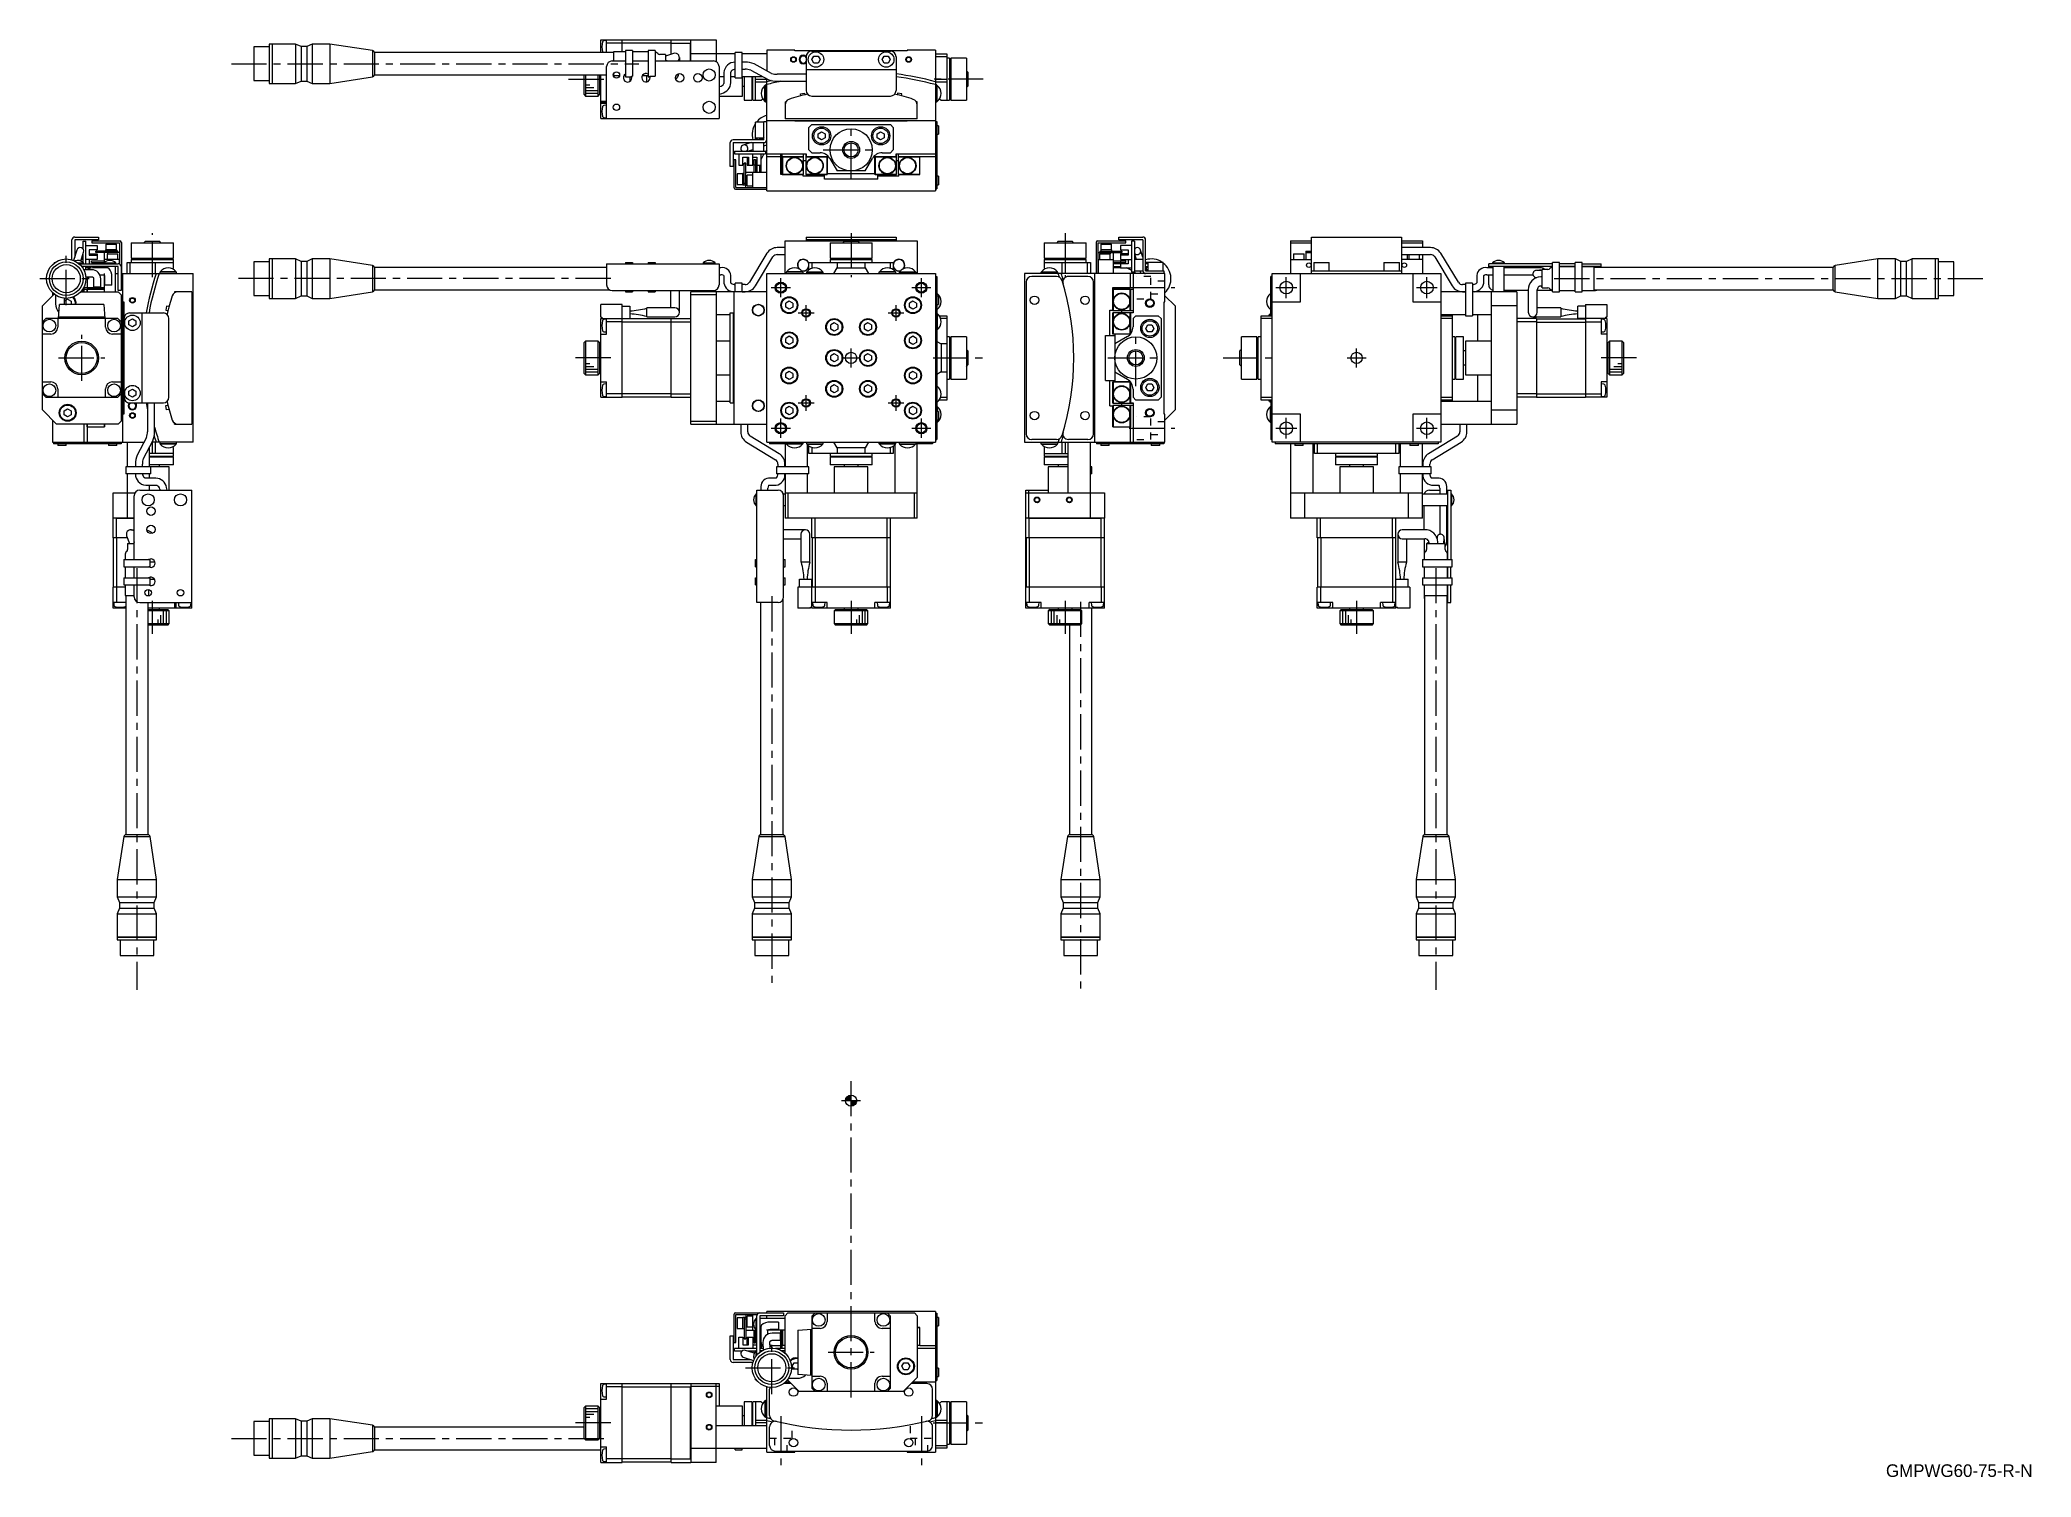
# Model space of a CAD drawing. Extents: x -285 to 424, y 17 to 528.
import ezdxf

# ---------------------------------------------------------------- set-up
doc = ezdxf.new("R2010")
doc.units = 0
doc.header["$LTSCALE"] = 10
doc.linetypes.add('CENTER', pattern=[2, 1.25, -0.25, 0.25, -0.25])
doc.linetypes.add('DOT', pattern=[0.5, 0.25, -0.25])
doc.layers.add('1', color=7, linetype='CONTINUOUS')
doc.layers.add('21', color=7, linetype='CONTINUOUS')
doc.styles.get("Standard").update_dxf_attribs({"font": 'FGP教科書体NT-M'})

msp = doc.modelspace()

# ---------------------------------------------------------------- texts
at = {"layer": '1', "color": 7}
msp.add_text('GMPWG60-75-R-N', height=4.5, dxfattribs=at).set_placement((372.019604, 16.993359))

# ---------------------------------------------------------------- blocks, each defined once
blk = doc.blocks.new('AID4023')
at = {"layer": '21', "color": 7, "linetype": 'CONTINUOUS'}
blk.add_circle((3.825227, 150.852927), 2, dxfattribs=at)
for centre, radius, start, end in [((3.825227, 150.852927), 1.8, 90, 180), ((3.825227, 150.852927), 1.6, 90, 180), ((3.825227, 150.852927), 1.4, 90, 179.999955), ((3.825227, 150.852927), 1.2, 90, 179.99997), ((3.825227, 150.852927), 1, 90, 179.999964), ((3.825225, 150.852929), 0.799999, 89.999799, 180.000086), ((3.825227, 150.852927), 0.6, 89.99994, 180), ((3.825227, 150.852927), 0.4, 90, 180), ((3.825227, 150.852927), 0.2, 90, 180), ((3.825227, 150.852927), 0.6, 269.99994, 0), ((3.825227, 150.852927), 1.8, 270, 0), ((3.825227, 150.852927), 1.6, 270, 0), ((3.825227, 150.852927), 0.4, 270, 0), ((3.825227, 150.852927), 0.2, 270, 0), ((3.825227, 150.852927), 1.2, 270, 359.99997), ((3.825227, 150.852927), 1.4, 270, 359.999955), ((3.825227, 150.852927), 1, 270, 359.999964), ((3.825225, 150.852929), 0.799999, 270.000201, 359.999914)]:
    blk.add_arc(centre, radius, start, end, dxfattribs=at)

# ---------------------------------------------------------------- linework, layer by layer
at = {"layer": '1', "color": 7, "linetype": 'CONTINUOUS'}
for p, q in [((-208.674771, 525.683944), (-208.674771, 513.683948)), ((-203.17477, 525.683944), (-208.674771, 525.683944)), ((-203.17477, 526.683945), (-203.17477, 512.683947)), ((-202.174768, 526.683945), (-203.17477, 526.683945)), ((-202.174768, 526.683945), (-202.174768, 512.683947)), ((-202.124768, 526.683945), (-202.174768, 526.633945)), ((-202.124768, 526.683945), (-202.124768, 512.683947)), ((-193.867768, 526.683945), (-202.124768, 526.683945)), ((-193.867768, 526.683945), (-193.867768, 512.683947)), ((-191.867768, 525.833946), (-193.867768, 526.683945)), ((-191.867768, 525.833946), (-191.867768, 513.533946)), ((-189.867768, 525.833946), (-191.867768, 525.833946)), ((-187.867768, 526.683945), (-189.867768, 525.833946)), ((-189.867768, 525.833946), (-189.867768, 513.533946)), ((-187.867768, 526.683945), (-187.867768, 512.683947)), ((-181.674769, 526.683945), (-187.867768, 526.683945)), ((-181.674769, 526.683945), (-181.674769, 512.683947)), ((-166.440786, 524.368272), (-181.674769, 526.683945)), ((-166.440786, 524.368272), (-166.440786, 514.999621)), ((-85.174773, 523.683946), (-85.174773, 528.183946)), ((-85.174773, 528.183946), (-77.674773, 528.183946)), ((-83.174773, 527.933946), (-84.160052, 527.847746)), ((-83.174773, 523.683946), (-83.174773, 528.183946)), ((-77.674773, 526.983946), (-83.174773, 526.983946)), ((-77.674773, 523.883946), (-77.674773, 528.183946)), ((-60.174773, 528.083946), (-77.674773, 528.083946)), ((-60.174773, 526.942525), (-77.674773, 526.942525)), ((-73.924769, 524.383946), (-76.424769, 524.383946)), ((-76.424769, 524.383946), (-76.424769, 514.983946)), ((-73.924769, 524.383946), (-73.924769, 515.283285)), ((-65.924769, 524.383946), (-68.424769, 524.383946)), ((-68.424769, 524.383946), (-68.424769, 514.983946)), ((-65.924769, 524.383946), (-65.924769, 515.283285)), ((-60.174773, 528.183946), (-53.224773, 528.183946)), ((-60.174773, 523.07801), (-60.174773, 528.183946)), ((-60.174773, 526.983946), (-53.274773, 526.983946)), ((-53.274773, 526.983946), (-53.174773, 527.083946)), ((-53.274773, 520.683946), (-53.274773, 526.983946)), ((-53.174773, 528.133946), (-53.224773, 528.183946)), ((-53.174773, 528.183946), (-44.174773, 528.183946)), ((-53.174773, 520.683946), (-53.174773, 528.183946)), ((-44.174773, 528.183946), (-44.174773, 520.415997)), ((-26.174773, 524.533946), (-26.174773, 517.172198)), ((-16.174773, 524.533946), (-26.174773, 524.533946)), ((-16.174773, 524.233946), (-16.174773, 524.533946)), ((23.825227, 524.533946), (23.825227, 524.233946)), ((33.825227, 524.533946), (23.825227, 524.533946)), ((33.825227, 524.533946), (33.825227, 474.533946)), ((-165.717113, 523.683946), (-165.717113, 515.683946)), ((-80.674769, 523.683946), (-165.717113, 523.683946)), ((-83.174773, 500.183946), (-83.174773, 518.683946)), ((-81.174773, 520.683946), (-76.424773, 520.683946)), ((-80.674769, 523.883946), (-80.674769, 520.683946)), ((-76.424773, 523.883946), (-80.674769, 523.883946)), ((-68.424773, 523.883946), (-73.924773, 523.883946)), ((-73.924773, 520.683946), (-68.424773, 520.683946)), ((-65.924773, 520.683946), (-45.174773, 520.683946)), ((-64.967662, 523.27684), (-65.281876, 523.591053)), ((-62.174773, 522.983946), (-64.260555, 522.983946)), ((-59.422005, 523.351995), (-62.174863, 522.350037)), ((-62.174773, 522.983946), (-62.174773, 520.683946)), ((-62.147837, 520.733829), (-62.174773, 520.733829)), ((-61.581053, 520.684043), (-62.147837, 520.733829)), ((-57.274773, 521.848487), (-57.274773, 520.683946)), ((-37.424773, 523.183946), (-53.174773, 523.183946)), ((-43.174773, 518.683946), (-43.174773, 500.183946)), ((-34.924773, 523.683946), (-37.424773, 523.683946)), ((-37.424773, 514.683946), (-37.424773, 523.683946)), ((-34.924773, 514.683946), (-34.924773, 523.683946)), ((-26.174773, 523.183946), (-34.924773, 523.183946)), ((-33.906823, 520.215812), (-34.924773, 520.215812)), ((-34.924773, 517.715812), (-33.906823, 517.715812)), ((-31.898612, 517.400215), (-25.630663, 514.045401)), ((-24.450933, 516.249543), (-30.718882, 519.604357)), ((23.825227, 524.233946), (-16.174773, 524.233946)), ((-12.174773, 522.183946), (-12.174773, 510.183946)), ((-12.174773, 517.683946), (19.825227, 517.683946)), ((-10.174773, 524.183946), (17.825227, 524.183946)), ((-10.118148, 521.183946), (-9.39646, 522.433946)), ((-9.39646, 519.933946), (-10.118148, 521.183946)), ((-9.39646, 522.433946), (-7.953085, 522.433946)), ((-7.953085, 519.933946), (-9.39646, 519.933946)), ((-7.953085, 522.433946), (-7.231397, 521.183946)), ((-7.231397, 521.183946), (-7.953085, 519.933946)), ((14.881852, 521.183946), (15.60354, 522.433946)), ((15.60354, 519.933946), (14.881852, 521.183946)), ((15.60354, 522.433946), (17.046915, 522.433946)), ((17.046915, 519.933946), (15.60354, 519.933946)), ((17.046915, 522.433946), (17.768603, 521.183946)), ((17.768603, 521.183946), (17.046915, 519.933946)), ((19.825227, 522.183946), (19.825227, 510.183946)), ((33.825227, 523.183946), (37.825227, 523.183946)), ((37.825227, 522.183946), (33.825227, 522.183946)), ((37.825227, 523.183946), (37.825227, 506.683946)), ((38.825227, 521.683946), (37.825227, 521.683946)), ((38.825227, 521.683946), (38.825227, 506.683946)), ((39.325227, 518.183946), (38.825227, 518.183946)), ((44.825227, 521.683946), (39.325227, 521.683946)), ((39.325227, 521.683946), (39.325227, 506.683946)), ((44.825227, 521.683946), (44.825227, 506.683946)), ((-208.674771, 513.683948), (-203.17477, 513.683948)), ((-203.17477, 512.683947), (-202.174768, 512.683947)), ((-202.174768, 512.733947), (-202.124768, 512.683947)), ((-202.124768, 512.683947), (-193.867768, 512.683947)), ((-193.867768, 512.683947), (-191.867768, 513.533946)), ((-191.867768, 513.533946), (-189.867768, 513.533946)), ((-189.867768, 513.533946), (-187.867768, 512.683947)), ((-187.867768, 512.683947), (-181.674769, 512.683947)), ((-181.674769, 512.683947), (-166.440786, 514.999621)), ((-165.717113, 515.683946), (-83.174773, 515.683946)), ((-91.174773, 508.683946), (-91.174773, 515.683946)), ((-90.674773, 515.683946), (-90.674773, 508.183946)), ((-86.174773, 508.183946), (-86.174773, 515.683946)), ((-85.674773, 515.683946), (-85.674773, 508.683946)), ((-85.674773, 511.683946), (-85.174773, 511.683946)), ((-85.174773, 500.183946), (-85.174773, 515.683946)), ((-80.824773, 515.683946), (-80.674769, 515.683946)), ((-80.674769, 516.251844), (-80.674769, 515.483946)), ((-80.674769, 515.483946), (-78.542297, 515.483946)), ((-76.94363, 515.483946), (-76.424773, 515.483946)), ((-76.424769, 514.983946), (-74.205079, 514.983946)), ((-74.874773, 514.983946), (-74.874773, 513.415089)), ((-74.299712, 515.283285), (-73.924773, 515.283285)), ((-69.480559, 515.483679), (-70.496383, 515.392792)), ((-70.44363, 515.483946), (-68.424773, 515.483946)), ((-68.874773, 513.214253), (-68.874773, 515.483946)), ((-68.424769, 514.983946), (-67.705079, 514.983946)), ((-67.799712, 515.283285), (-65.924773, 515.283285)), ((-43.174773, 515.183946), (-41.424773, 515.183946)), ((-42.847838, 511.557306), (-43.174773, 511.469704)), ((-41.454195, 512.713513), (-41.490769, 512.605349)), ((-41.432029, 512.820231), (-41.454195, 512.713513)), ((-41.424773, 512.922077), (-41.432029, 512.820231)), ((-41.424773, 516.569905), (-41.424773, 512.922077)), ((-38.924773, 516.569905), (-38.91499, 516.683852)), ((-38.924773, 512.922077), (-38.924773, 516.569905)), ((-38.924773, 515.183946), (-37.424773, 515.183946)), ((-38.91499, 516.683852), (-38.882744, 516.806075)), ((-38.882744, 516.806075), (-38.836472, 516.911855)), ((-38.836472, 516.911855), (-38.778944, 517.008212)), ((-38.778944, 517.008212), (-38.703309, 517.107373)), ((-37.424773, 514.683946), (-34.924773, 514.683946)), ((-34.924773, 515.183946), (-27.757857, 515.183946)), ((-34.874773, 508.183946), (-34.874773, 515.183946)), ((-34.874773, 511.683946), (-34.174773, 511.683946)), ((-34.174773, 515.183946), (-34.174773, 506.683946)), ((-31.474773, 515.183946), (-31.474773, 506.683946)), ((-31.474773, 510.183946), (-31.174773, 510.183946)), ((-31.174773, 506.683946), (-31.174773, 515.183946)), ((-30.174773, 506.683946), (-30.174773, 515.183946)), ((-30.174773, 514.183946), (-26.174773, 514.183946)), ((-26.174773, 513.183946), (-30.174773, 513.183946)), ((-26.674773, 511.993947), (-26.834328, 511.993947)), ((-26.834328, 506.293946), (-26.834328, 511.993946)), ((-26.174773, 512.143947), (-26.674773, 512.143947)), ((-26.674773, 506.143946), (-26.674773, 512.143946)), ((-26.174773, 474.533946), (-26.174773, 514.336627)), ((-12.174773, 515.933946), (-22.442722, 515.933946)), ((-22.442722, 513.433946), (-12.174773, 513.433946)), ((33.825227, 514.183946), (37.825227, 514.183946)), ((37.825227, 513.183946), (33.825227, 513.183946)), ((34.325227, 512.143947), (33.825227, 512.143947)), ((34.325227, 506.143946), (34.325227, 512.143946)), ((34.484782, 511.993947), (34.325227, 511.993947)), ((34.484782, 506.293946), (34.484782, 511.993946)), ((38.825227, 510.183946), (39.325227, 510.183946)), ((45.325227, 516.683946), (44.825227, 517.183946)), ((44.825227, 511.183946), (45.325227, 511.683946)), ((45.325227, 516.683946), (45.325227, 511.683946)), ((-91.174773, 508.683946), (-90.674773, 508.183946)), ((-90.674773, 508.183946), (-86.174773, 508.183946)), ((-86.174773, 508.183946), (-85.674773, 508.683946)), ((-83.174773, 506.283581), (-85.174773, 506.283581)), ((-85.174773, 505.96891), (-84.874773, 505.96891)), ((-85.174773, 505.683946), (-83.174773, 505.683946)), ((-84.874773, 505.96891), (-84.874773, 505.933946)), ((-83.174773, 505.933946), (-84.874773, 505.933946)), ((-83.174773, 504.933946), (-84.160052, 504.847746)), ((-43.174773, 508.881514), (-42.20079, 509.142491)), ((-43.174773, 508.183946), (-34.874773, 508.183946)), ((-34.174773, 506.683946), (-31.474773, 506.683946)), ((-31.174773, 506.683946), (-28.174773, 506.683946)), ((-28.174773, 506.683946), (-27.636544, 507.222175)), ((-26.834328, 506.293946), (-26.674772, 506.293946)), ((-26.674773, 506.143946), (-26.174772, 506.143946)), ((-19.674773, 506.183946), (-19.674773, 500.083946)), ((-19.674773, 506.183946), (-19.352701, 506.183946)), ((-14.203395, 509.03081), (-12.711612, 509.187603)), ((-14.120744, 508.244438), (-14.203395, 509.03081)), ((-12.711612, 509.187603), (-12.651652, 508.617118)), ((-10.174773, 508.183946), (17.825227, 508.183946)), ((20.362067, 509.187603), (20.302107, 508.617118)), ((21.85385, 509.03081), (20.362067, 509.187603)), ((21.771199, 508.244438), (21.85385, 509.03081)), ((27.325227, 506.183946), (27.003156, 506.183946)), ((27.325227, 500.083946), (27.325227, 506.183946)), ((33.825227, 506.143946), (34.325228, 506.143946)), ((34.325227, 506.293946), (34.484783, 506.293946)), ((35.286998, 507.222176), (35.825227, 506.683946)), ((35.825227, 506.683946), (38.825227, 506.683946)), ((39.325227, 506.683946), (44.825227, 506.683946)), ((-85.174773, 500.183946), (-43.174773, 500.183946)), ((-84.160052, 500.520147), (-83.174773, 500.433946)), ((-27.174773, 498.883946), (-30.174773, 498.883946)), ((-30.174773, 492.633946), (-30.174773, 498.883946)), ((-27.174773, 492.633946), (-27.174773, 499.133946)), ((-27.174773, 499.133946), (-26.174773, 499.133946)), ((-26.174773, 499.533946), (33.825227, 499.533946)), ((27.325227, 500.083946), (-19.674773, 500.083946)), ((-16.174773, 499.233946), (-16.174773, 499.533946)), ((23.825227, 499.233946), (-16.174773, 499.233946)), ((-10.174773, 498.033946), (-11.174773, 497.033946)), ((-11.174773, 489.033946), (-11.174773, 497.033946)), ((-10.174773, 498.033946), (17.825227, 498.033946)), ((18.825227, 497.033946), (17.825227, 498.033946)), ((18.825227, 497.033946), (18.825227, 489.033946)), ((23.825227, 499.533946), (23.825227, 499.233946)), ((33.825227, 499.133946), (34.325227, 499.133946)), ((34.325227, 499.133946), (34.325227, 475.133946)), ((34.925227, 497.633946), (34.325227, 497.633946)), ((34.925227, 497.633946), (34.925227, 494.633946)), ((-39.174773, 483.133946), (-39.174773, 491.633946)), ((-27.174773, 492.633946), (-38.174773, 492.633946)), ((-38.174773, 491.633946), (-38.174773, 483.133946)), ((-38.174773, 491.633946), (-27.174773, 491.633946)), ((-31.756722, 491.633946), (-34.561044, 490.722768)), ((-32.899603, 488.633946), (-31.174773, 489.194378)), ((-31.174773, 491.633946), (-31.174773, 488.633946)), ((-30.174773, 493.383946), (-27.174773, 493.383946)), ((-29.674773, 492.683946), (-29.96702, 492.683946)), ((-29.96702, 492.633946), (-29.96702, 492.683946)), ((-29.674773, 493.383946), (-29.674773, 492.633946)), ((-27.174773, 493.122712), (-28.679039, 492.633946)), ((-28.674773, 492.635333), (-28.674773, 493.383946)), ((-27.281565, 493.383946), (-27.292018, 493.084617)), ((-27.174773, 488.633946), (-27.174773, 491.633946)), ((-27.174773, 490.494057), (-26.174773, 490.818976)), ((-26.174773, 489.021124), (-26.549122, 488.524346)), ((-11.174773, 489.033946), (-10.174773, 488.033946)), ((-7.924773, 494.755634), (-6.674773, 495.477322)), ((-7.924773, 493.312259), (-7.924773, 494.755634)), ((-6.674773, 492.590571), (-7.924773, 493.312259)), ((-6.674773, 495.477322), (-5.424773, 494.755634)), ((-5.424773, 493.312259), (-6.674773, 492.590571)), ((-5.424773, 494.755634), (-5.424773, 493.312259)), ((13.075227, 494.755634), (14.325227, 495.477322)), ((13.075227, 493.312259), (13.075227, 494.755634)), ((14.325227, 492.590571), (13.075227, 493.312259)), ((14.325227, 495.477322), (15.575227, 494.755634)), ((15.575227, 493.312259), (14.325227, 492.590571)), ((15.575227, 494.755634), (15.575227, 493.312259)), ((17.825227, 488.033946), (18.825227, 489.033946)), ((34.325227, 494.633946), (34.925227, 494.633946)), ((-38.174773, 483.133946), (-39.174773, 483.133946)), ((-37.174773, 485.533946), (-37.774773, 485.533946)), ((-37.774773, 475.533946), (-37.774773, 485.533946)), ((-37.674773, 488.633946), (-26.674773, 488.633946)), ((-37.674773, 488.633946), (-37.674773, 487.633946)), ((-37.674773, 487.633946), (-26.674773, 487.633946)), ((-37.174773, 475.633946), (-37.174773, 485.533946)), ((-36.174773, 487.633946), (-36.174773, 483.633946)), ((-36.174773, 483.633946), (-34.674773, 483.633946)), ((-34.674773, 483.633946), (-34.674773, 486.433946)), ((-34.674773, 486.433946), (-32.674773, 486.433946)), ((-33.674773, 484.278988), (-34.174773, 484.278988)), ((-34.174773, 476.496016), (-34.174773, 484.278988)), ((-33.674773, 484.070228), (-34.174773, 484.070228)), ((-33.674773, 475.633946), (-33.674773, 484.278988)), ((-33.174773, 486.433946), (-33.174773, 483.633946)), ((-33.174773, 483.633946), (-31.174773, 483.633946)), ((-32.674773, 486.433946), (-32.674773, 483.633946)), ((-31.174773, 483.633946), (-31.174773, 487.633946)), ((-31.174773, 486.433946), (-29.674773, 486.433946)), ((-30.674773, 485.633946), (-30.174773, 485.633946)), ((-30.674773, 481.133946), (-30.674773, 485.633946)), ((-30.174773, 483.633946), (-30.674773, 483.633946)), ((-30.174773, 485.633946), (-30.174773, 481.133946)), ((-29.674773, 486.433946), (-29.674773, 481.133946)), ((-29.674773, 483.633946), (-28.174773, 483.633946)), ((-28.674773, 481.133946), (-28.674773, 483.633946)), ((-28.264697, 483.633946), (-28.264697, 481.133946)), ((-28.174773, 483.633946), (-28.174773, 487.633946)), ((-27.482359, 487.633946), (-27.499702, 487.137328)), ((-26.549122, 488.524346), (-26.674912, 488.355583)), ((-26.674773, 488.633946), (-26.674773, 487.633946)), ((-26.674773, 488.533946), (-26.541887, 488.533946)), ((-26.174773, 487.662351), (-12.174773, 487.662351)), ((-21.174773, 486.605206), (-26.174773, 486.605206)), ((-21.174773, 480.231713), (-21.174773, 487.662351)), ((-20.674773, 485.633946), (-21.174773, 485.633946)), ((-20.674773, 482.261352), (-21.174773, 482.281305)), ((-21.174773, 482.033946), (-20.674773, 482.033946)), ((-20.674773, 480.250306), (-20.674773, 487.662351)), ((-20.672076, 486.621508), (-20.624773, 486.555192)), ((-20.672076, 486.621508), (-13.074773, 486.621508)), ((-20.624773, 486.555192), (-20.624773, 480.281698)), ((-13.074773, 486.555192), (-20.624773, 486.555192)), ((-13.373025, 484.185432), (-13.074773, 484.501836)), ((-13.074773, 482.347299), (-13.372608, 482.664049)), ((-13.074773, 480.249132), (-13.074773, 487.662351)), ((-12.274773, 485.133946), (-13.074773, 485.133946)), ((-12.274773, 487.662351), (-12.274773, 480.249132)), ((-12.274773, 486.621508), (-12.174773, 486.621508)), ((-4.724773, 486.555192), (-12.274773, 486.555192)), ((-12.274773, 484.501836), (-11.97652, 484.185432)), ((-11.976937, 482.664049), (-12.274773, 482.347299)), ((-12.174773, 487.662351), (-12.174773, 486.605206)), ((-12.174773, 486.605206), (-4.674773, 486.605206)), ((-10.174773, 488.033946), (-7.23695, 488.033946)), ((-4.724773, 486.555192), (-4.689098, 486.605206)), ((-4.724773, 480.281698), (-4.724773, 486.555192)), ((-4.674773, 486.605206), (-4.674773, 480.250306)), ((-3.772849, 486.033946), (-1.174773, 481.533946)), ((8.825227, 481.533946), (11.423304, 486.033946)), ((12.325227, 486.605206), (19.825227, 486.605206)), ((12.325227, 480.250307), (12.325227, 486.605206)), ((12.339553, 486.605206), (12.375227, 486.555192)), ((12.375227, 486.555192), (12.375227, 480.281698)), ((19.925227, 486.555192), (12.375227, 486.555192)), ((14.887405, 488.033946), (17.825227, 488.033946)), ((19.626975, 484.185433), (19.925227, 484.501837)), ((19.925227, 482.347299), (19.627392, 482.66405)), ((19.825227, 487.662351), (33.825227, 487.662351)), ((19.825227, 486.605206), (19.825227, 487.662351)), ((19.825227, 486.621509), (19.925227, 486.621509)), ((19.925227, 480.249133), (19.925227, 487.662351)), ((20.725227, 485.133946), (19.925227, 485.133946)), ((20.725227, 480.249133), (20.725227, 487.662351)), ((20.725227, 486.621508), (28.32253, 486.621508)), ((28.275227, 486.555192), (20.725227, 486.555192)), ((20.725227, 484.501836), (21.02348, 484.185432)), ((21.023063, 482.664049), (20.725227, 482.347299)), ((28.275227, 486.555192), (28.32253, 486.621508)), ((28.275227, 480.281698), (28.275227, 486.555192)), ((28.325227, 480.231713), (28.325227, 486.622437)), ((33.825227, 486.605206), (28.325227, 486.605206)), ((33.825227, 488.1947), (34.325227, 488.1947)), ((-37.274773, 475.033946), (-26.174773, 475.033946)), ((-37.174773, 475.633946), (-26.174773, 475.633946)), ((-36.674773, 480.533946), (-36.674773, 476.733946)), ((-34.674773, 480.533946), (-36.674773, 480.533946)), ((-36.674773, 476.733946), (-34.674773, 476.733946)), ((-34.674773, 476.633946), (-34.674773, 480.633946)), ((-34.174773, 480.633946), (-34.674773, 480.633946)), ((-34.674773, 476.633946), (-34.174773, 476.633946)), ((-33.674773, 477.138352), (-34.174773, 477.138352)), ((-33.674773, 476.496016), (-34.174773, 476.496016)), ((-33.674773, 481.133946), (-26.174773, 481.133946)), ((-33.674773, 479.987821), (-33.174773, 479.987821)), ((-31.174773, 480.033946), (-33.174773, 480.033946)), ((-33.174773, 476.233946), (-33.174773, 480.033946)), ((-33.174773, 476.233946), (-31.174773, 476.233946)), ((-31.174773, 475.633946), (-31.174773, 481.133946)), ((-31.174773, 475.683946), (-26.174773, 475.683946)), ((-29.674773, 481.183946), (-29.96702, 481.183946)), ((-29.96702, 481.133946), (-29.96702, 481.183946)), ((-21.174773, 481.40055), (-20.674773, 481.425796)), ((-13.174773, 480.231713), (-21.174773, 480.231713)), ((-20.671613, 480.249132), (-20.624773, 480.281698)), ((-13.074773, 480.249132), (-20.671613, 480.249132)), ((-20.624773, 480.281698), (-13.074773, 480.281698)), ((-13.174773, 479.697983), (-13.174773, 480.249132)), ((-5.674773, 479.697983), (-13.174773, 479.697983)), ((-12.274773, 480.281698), (-4.724773, 480.281698)), ((-4.677932, 480.249132), (-12.274773, 480.249132)), ((-5.674773, 478.629199), (-5.674773, 480.249132)), ((13.325227, 478.629199), (-5.674773, 478.629199)), ((-4.724773, 480.281698), (-4.677932, 480.249132)), ((-4.674773, 480.633946), (12.325227, 480.633946)), ((8.825227, 481.533946), (-1.174773, 481.533946)), ((12.328387, 480.249133), (12.375227, 480.281698)), ((19.925227, 480.249133), (12.328387, 480.249133)), ((12.375227, 480.281698), (19.925227, 480.281698)), ((13.325227, 478.629199), (13.325227, 480.249133)), ((20.825227, 479.697983), (13.325227, 479.697983)), ((20.725227, 480.281698), (28.275227, 480.281698)), ((28.322068, 480.249133), (20.725227, 480.249133)), ((20.825227, 479.697983), (20.825227, 480.249133)), ((28.325227, 480.231713), (20.825227, 480.231713)), ((28.275227, 480.281698), (28.322068, 480.249133)), ((33.825227, 475.133946), (34.325227, 475.133946)), ((34.925227, 479.633946), (34.325227, 479.633946)), ((34.325227, 476.633946), (34.925227, 476.633946)), ((34.925227, 479.633946), (34.925227, 476.633946)), ((-26.174773, 474.533946), (33.825227, 474.533946)), ((-273.42302, 449.943237), (-273.42302, 457.035034)), ((-272.42302, 458.035034), (-263.92302, 458.035034)), ((-263.92302, 457.035034), (-272.42302, 457.035034)), ((-272.42302, 457.035034), (-272.42302, 450.924752)), ((-269.42302, 453.785034), (-269.42302, 456.535034)), ((-269.42302, 456.535034), (-268.42302, 456.535034)), ((-268.42302, 448.535034), (-268.42302, 456.535034)), ((-268.42302, 455.035034), (-264.42302, 455.035034)), ((-267.22302, 453.535034), (-267.22302, 451.535034)), ((-264.42302, 453.535034), (-267.22302, 453.535034)), ((-266.32302, 456.635034), (-266.32302, 456.035034)), ((-266.32302, 456.635034), (-256.32302, 456.635034)), ((-266.32302, 456.035034), (-256.42302, 456.035034)), ((-264.42302, 455.035034), (-264.42302, 453.535034)), ((-263.92302, 458.035034), (-263.92302, 457.035034)), ((-257.42302, 453.535034), (-261.42302, 453.535034)), ((-261.42302, 453.535034), (-261.42302, 453.035034)), ((-261.32302, 455.535034), (-257.52302, 455.535034)), ((-261.32302, 455.535034), (-261.32302, 453.535034)), ((-257.52302, 453.535034), (-257.52302, 455.535034)), ((-257.42302, 453.035034), (-257.42302, 453.535034)), ((-256.42302, 456.035034), (-256.42302, 448.40106)), ((-255.82302, 456.135034), (-255.82302, 445.035034)), ((-252.27302, 456.035034), (-252.27302, 450.535034)), ((-252.27302, 456.035034), (-237.27302, 456.035034)), ((-247.27302, 456.535034), (-247.77302, 456.035034)), ((-247.27302, 456.535034), (-242.27302, 456.535034)), ((-241.77302, 456.035034), (-242.27302, 456.535034)), ((-237.27302, 450.535034), (-237.27302, 456.035034)), ((-19.674773, 454.285034), (-22.442722, 454.285034)), ((-19.674773, 445.035034), (-19.674773, 456.635034)), ((-19.674773, 456.635034), (27.325227, 456.635034)), ((-12.174773, 458.035034), (-12.174773, 456.635034)), ((-12.174773, 458.035034), (19.825227, 458.035034)), ((19.825227, 457.035034), (-12.174773, 457.035034)), ((-3.674773, 456.035034), (11.325227, 456.035034)), ((-3.674773, 456.035034), (-3.674773, 450.535034)), ((1.325227, 456.535034), (0.825227, 456.035034)), ((1.325227, 456.535034), (6.325227, 456.535034)), ((6.825227, 456.035034), (6.325227, 456.535034)), ((11.325227, 450.535034), (11.325227, 456.035034)), ((19.825227, 458.035034), (19.825227, 456.635034)), ((27.325227, 456.635034), (27.325227, 445.035034)), ((72.473697, 456.035034), (87.473697, 456.035034)), ((72.473697, 456.035034), (72.473697, 450.535034)), ((77.473697, 456.535034), (76.973697, 456.035034)), ((77.473697, 456.535034), (82.473697, 456.535034)), ((82.973697, 456.035034), (82.473697, 456.535034)), ((87.473697, 450.535034), (87.473697, 456.035034)), ((91.023697, 456.135034), (91.023697, 445.035034)), ((91.523697, 456.635034), (101.523697, 456.635034)), ((91.623697, 456.035034), (101.523697, 456.035034)), ((91.623697, 456.035034), (91.623697, 445.035034)), ((96.623697, 453.535034), (92.623697, 453.535034)), ((92.623697, 453.535034), (92.623697, 453.035034)), ((92.723697, 455.535034), (96.523697, 455.535034)), ((92.723697, 455.535034), (92.723697, 453.535034)), ((96.523697, 453.535034), (96.523697, 455.535034)), ((96.623697, 453.035034), (96.623697, 453.535034)), ((99.123697, 458.035034), (107.623697, 458.035034)), ((99.123697, 457.035034), (99.123697, 458.035034)), ((107.623697, 457.035034), (99.123697, 457.035034)), ((99.623697, 455.035034), (99.623697, 453.535034)), ((103.623697, 455.035034), (99.623697, 455.035034)), ((99.623697, 453.535034), (102.423697, 453.535034)), ((101.523697, 456.035034), (101.523697, 456.635034)), ((102.423697, 453.535034), (102.423697, 451.535034)), ((103.623697, 456.535034), (103.623697, 445.535034)), ((104.623697, 456.535034), (103.623697, 456.535034)), ((104.623697, 456.535034), (104.623697, 445.402149)), ((107.623697, 457.035034), (107.623697, 446.035034)), ((108.623697, 446.035034), (108.623697, 457.035034)), ((160.171725, 456.635034), (160.171725, 445.035034)), ((160.171725, 456.635034), (167.671725, 456.635034)), ((160.171725, 456.035034), (167.671725, 456.035034)), ((167.671725, 445.035034), (167.671725, 458.035034)), ((167.671725, 458.035034), (199.671725, 458.035034)), ((199.671725, 458.035034), (199.671725, 445.035034)), ((199.671725, 456.635034), (207.171725, 456.635034)), ((199.671725, 456.035034), (207.171725, 456.035034)), ((209.939674, 454.285034), (199.671725, 454.285034)), ((207.171725, 456.635034), (207.171725, 454.285034)), ((-279.67302, 449.035034), (-279.67302, 448.797182)), ((-279.67302, 449.035034), (-279.342202, 449.035034)), ((-271.61184, 453.421306), (-272.811354, 449.729585)), ((-271.212705, 448.827282), (-269.27302, 448.827282)), ((-270.850276, 448.535034), (-256.92302, 448.535034)), ((-270.257499, 449.499372), (-269.234199, 452.648763)), ((-269.42302, 450.035034), (-270.083451, 450.035034)), ((-256.92302, 447.535034), (-269.899435, 447.535034)), ((-269.42302, 448.971102), (-269.42302, 452.067633)), ((-269.42302, 446.840584), (-269.42302, 447.535034)), ((-269.27302, 448.535034), (-269.27302, 448.827282)), ((-266.407525, 446.416496), (-269.14, 446.321076)), ((-264.42302, 450.035034), (-268.42302, 450.035034)), ((-268.42302, 446.346113), (-268.42302, 447.535034)), ((-266.647672, 447.035034), (-268.42302, 447.035034)), ((-267.22302, 452.035034), (-264.42302, 452.035034)), ((-267.22302, 451.535034), (-264.42302, 451.535034)), ((-267.22302, 450.035034), (-267.22302, 448.535034)), ((-266.42302, 449.035034), (-266.42302, 449.535034)), ((-266.42302, 449.535034), (-261.92302, 449.535034)), ((-266.42302, 449.035034), (-261.92302, 449.035034)), ((-266.088972, 447.124959), (-266.098564, 447.12493)), ((-261.024511, 447.124959), (-266.088972, 447.124959)), ((-264.926676, 452.535034), (-264.926676, 453.035034)), ((-257.07503, 453.035034), (-264.926676, 453.035034)), ((-256.42302, 452.535034), (-264.926676, 452.535034)), ((-264.769884, 452.535034), (-264.769884, 453.035034)), ((-264.42302, 452.035034), (-264.42302, 450.035034)), ((-264.42302, 447.535034), (-264.42302, 447.124959)), ((-262.07302, 448.827282), (-262.07302, 448.535034)), ((-262.07302, 448.827282), (-257.77302, 448.827282)), ((-261.92302, 452.535034), (-261.92302, 448.971102)), ((-256.42302, 450.035034), (-261.92302, 450.035034)), ((-261.92302, 447.535034), (-261.92302, 447.124959)), ((-260.89771, 447.119139), (-261.024511, 447.124959)), ((-260.75023, 447.097533), (-260.89771, 447.119139)), ((-260.82302, 452.035034), (-260.82302, 450.035034)), ((-260.82302, 452.035034), (-257.02302, 452.035034)), ((-260.776894, 452.535034), (-260.776894, 452.035034)), ((-260.603828, 447.059625), (-260.75023, 447.097533)), ((-260.459952, 447.005127), (-260.603828, 447.059625)), ((-260.320224, 446.933916), (-260.459952, 447.005127)), ((-257.92302, 438.535034), (-257.92302, 447.535034)), ((-257.80823, 452.535034), (-257.80823, 453.035034)), ((-257.77302, 448.535034), (-257.77302, 448.827282)), ((-257.07503, 452.535034), (-257.07503, 453.035034)), ((-257.02302, 450.035034), (-257.02302, 452.035034)), ((-256.92302, 439.035034), (-256.92302, 447.535034)), ((-256.47302, 448.428063), (-256.47302, 450.035034)), ((-255.92302, 447.535034), (-255.92302, 439.035034)), ((-253.77302, 445.035034), (-253.77302, 449.035034)), ((-253.77302, 449.035034), (-237.27302, 449.035034)), ((-252.77302, 449.035034), (-252.77302, 445.035034)), ((-252.27302, 450.535034), (-237.27302, 450.535034)), ((-252.27302, 450.035034), (-252.27302, 449.035034)), ((-252.27302, 450.035034), (-237.27302, 450.035034)), ((-248.77302, 450.535034), (-248.77302, 450.035034)), ((-244.77302, 445.035034), (-244.77302, 449.035034)), ((-243.77302, 449.035034), (-243.77302, 445.035034)), ((-240.77302, 450.035034), (-240.77302, 450.535034)), ((-237.613234, 446.69482), (-237.27302, 447.035034)), ((-237.27302, 447.035034), (-237.27302, 450.035034)), ((-208.674771, 449.235032), (-208.674771, 437.235036)), ((-203.17477, 449.235032), (-208.674771, 449.235032)), ((-203.17477, 450.235033), (-203.17477, 436.235035)), ((-202.174768, 450.235033), (-203.17477, 450.235033)), ((-202.174768, 450.235033), (-202.174768, 436.235035)), ((-202.124768, 450.235033), (-202.174768, 450.185033)), ((-202.124768, 450.235033), (-202.124768, 436.235035)), ((-193.867768, 450.235033), (-202.124768, 450.235033)), ((-193.867768, 450.235033), (-193.867768, 436.235035)), ((-191.867768, 449.385034), (-193.867768, 450.235033)), ((-191.867768, 449.385034), (-191.867768, 437.085034)), ((-189.867768, 449.385034), (-191.867768, 449.385034)), ((-187.867768, 450.235033), (-189.867768, 449.385034)), ((-189.867768, 449.385034), (-189.867768, 437.085034)), ((-187.867768, 450.235033), (-187.867768, 436.235035)), ((-181.674769, 450.235033), (-187.867768, 450.235033)), ((-181.674769, 450.235033), (-181.674769, 436.235035)), ((-166.440786, 447.91936), (-181.674769, 450.235033)), ((-166.440786, 447.91936), (-166.440786, 438.550709)), ((-165.717113, 447.235034), (-165.717113, 439.235034)), ((-83.174773, 447.235034), (-165.717113, 447.235034)), ((-83.174773, 448.535034), (-83.174773, 441.035034)), ((-83.174773, 448.535034), (-43.174773, 448.535034)), ((-76.424773, 449.035034), (-73.924773, 449.035035)), ((-76.424773, 449.035034), (-76.424773, 448.535034)), ((-73.924773, 449.035035), (-73.924773, 448.535034)), ((-68.424773, 449.035034), (-65.924773, 449.035035)), ((-68.424773, 449.035034), (-68.424773, 448.535034)), ((-65.924773, 449.035035), (-65.924773, 448.535034)), ((-48.824773, 448.827282), (-48.824773, 448.535034)), ((-48.824773, 448.827282), (-44.524773, 448.827282)), ((-44.524773, 448.535034), (-44.524773, 448.827282)), ((-43.174773, 448.535034), (-43.174773, 441.035034)), ((-42.524314, 447.124959), (-43.174773, 447.124959)), ((-26.109321, 452.257109), (-32.37727, 441.932053)), ((-30.240224, 440.634734), (-23.972275, 450.95979)), ((-22.442722, 451.785034), (-19.674773, 451.785034)), ((-11.174773, 446.381344), (-11.174773, 449.035034)), ((-11.174773, 449.035034), (18.825227, 449.035034)), ((-10.174773, 449.035034), (-10.174773, 446.867739)), ((-3.674773, 450.535034), (11.325227, 450.535034)), ((-3.674773, 450.035034), (11.325227, 450.035034)), ((-3.674773, 450.035034), (-3.674773, 449.035034)), ((-2.329473, 445.035034), (-1.174773, 447.035034)), ((-1.174773, 449.035034), (-1.174773, 447.035034)), ((-1.174773, 447.035034), (8.825227, 447.035034)), ((-0.174773, 450.535034), (-0.174773, 450.035034)), ((7.825227, 450.035034), (7.825227, 450.535034)), ((8.825227, 447.035034), (8.825227, 449.035034)), ((8.825227, 447.035034), (9.979928, 445.035034)), ((11.325227, 449.035034), (11.325227, 450.035034)), ((17.825227, 446.867739), (17.825227, 449.035034)), ((18.825227, 449.035034), (18.825227, 446.381343)), ((72.473697, 450.535034), (87.473697, 450.535034)), ((72.473697, 450.035034), (87.473697, 450.035034)), ((72.473697, 450.035034), (72.473697, 447.035034)), ((72.473697, 449.035034), (88.973697, 449.035034)), ((72.473697, 447.035034), (72.813912, 446.69482)), ((75.973697, 450.535034), (75.973697, 450.035034)), ((78.973697, 445.035034), (78.973697, 449.035034)), ((79.973697, 449.035034), (79.973697, 445.035034)), ((83.973697, 450.035034), (83.973697, 450.535034)), ((87.473697, 449.035034), (87.473697, 450.035034)), ((87.973697, 445.035034), (87.973697, 449.035034)), ((88.973697, 449.035034), (88.973697, 445.035034)), ((91.623697, 452.535034), (100.127354, 452.535034)), ((91.623697, 450.035034), (97.123697, 450.035034)), ((91.673697, 450.035034), (91.673697, 445.035034)), ((92.223697, 452.035034), (92.223697, 450.035034)), ((92.223697, 452.035034), (96.023697, 452.035034)), ((92.275707, 453.035034), (92.275707, 452.535034)), ((92.275707, 453.035034), (100.127354, 453.035034)), ((93.008908, 453.035034), (93.008908, 452.535034)), ((95.977572, 452.535034), (95.977572, 452.035034)), ((96.023697, 450.035034), (96.023697, 452.035034)), ((97.123697, 452.535034), (97.123697, 445.035034)), ((97.123697, 449.535034), (101.623697, 449.535034)), ((97.123697, 449.035034), (101.623697, 449.035034)), ((97.123697, 448.827282), (97.273697, 448.827282)), ((102.423697, 448.535034), (97.123697, 448.535034)), ((97.123697, 447.535034), (99.623697, 447.535034)), ((99.623697, 447.124959), (97.123697, 447.124959)), ((97.273697, 448.535034), (97.273697, 448.827282)), ((102.423697, 452.035034), (99.623697, 452.035034)), ((99.623697, 452.035034), (99.623697, 450.035034)), ((102.423697, 451.535034), (99.623697, 451.535034)), ((99.623697, 450.035034), (103.623697, 450.035034)), ((99.623697, 449.535034), (99.623697, 449.035034)), ((99.623697, 448.535034), (99.623697, 447.035034)), ((99.623697, 447.035034), (103.623697, 447.035034)), ((99.970561, 453.035034), (99.970561, 452.535034)), ((100.127354, 453.035034), (100.127354, 452.535034)), ((101.623697, 449.035034), (101.623697, 449.535034)), ((102.423697, 450.035034), (102.423697, 448.535034)), ((104.623697, 452.067633), (105.284129, 450.035034)), ((107.623697, 450.035034), (104.623697, 450.035034)), ((107.623697, 450.924752), (106.812517, 453.421306)), ((114.873697, 449.035035), (108.623697, 449.035035)), ((108.623697, 448.827282), (108.773697, 448.827282)), ((109.373697, 448.535034), (108.623697, 448.535034)), ((109.212463, 446.035034), (108.623697, 447.847069)), ((108.725083, 447.535034), (109.373697, 447.535034)), ((108.773697, 448.535034), (108.773697, 448.827282)), ((109.373697, 449.035034), (109.373697, 446.035034)), ((114.873697, 446.035034), (114.873697, 449.035034)), ((160.171725, 450.035034), (167.671725, 450.035034)), ((161.271725, 452.035034), (161.271725, 450.035034)), ((161.271725, 452.035034), (165.071725, 452.035034)), ((165.071725, 450.035034), (165.071725, 452.035034)), ((165.643103, 453.035034), (165.643103, 452.535034)), ((165.643103, 453.035034), (167.671725, 453.035034)), ((165.643103, 452.535034), (167.671725, 452.535034)), ((165.671725, 452.535034), (165.671725, 450.035034)), ((167.134886, 453.035034), (167.134886, 452.535034)), ((167.552999, 453.035034), (167.552999, 452.535034)), ((168.421725, 449.035034), (168.421725, 446.035034)), ((168.421725, 449.035034), (173.921725, 449.035034)), ((173.921725, 446.035034), (173.921725, 449.035034)), ((193.421725, 449.035034), (193.421725, 446.035034)), ((193.421725, 449.035034), (198.921725, 449.035034)), ((198.921725, 446.035034), (198.921725, 449.035034)), ((199.671725, 451.785034), (209.939674, 451.785034)), ((207.171725, 450.035034), (199.671725, 450.035034)), ((201.671725, 451.785034), (201.671725, 450.035034)), ((202.271725, 451.785034), (202.271725, 450.035034)), ((206.071725, 450.035034), (206.071725, 451.785034)), ((207.171725, 451.785034), (207.171725, 445.035034)), ((211.469228, 450.95979), (217.737177, 440.634734)), ((219.874222, 441.932053), (213.606273, 452.257109)), ((232.171725, 447.124959), (230.021267, 447.124959)), ((230.671725, 447.124959), (230.671725, 448.535034)), ((253.421725, 448.535034), (230.671725, 448.535034)), ((253.421725, 447.535034), (230.671725, 447.535034)), ((232.021725, 448.827282), (232.021725, 448.535034)), ((232.021725, 448.827282), (236.321725, 448.827282)), ((232.171725, 447.535034), (232.171725, 438.535034)), ((236.171725, 438.535034), (236.171725, 447.535034)), ((248.922093, 447.124959), (236.171725, 447.124959)), ((236.321725, 448.535034), (236.321725, 448.827282)), ((249.671725, 446.390088), (247.646094, 446.195859)), ((249.671725, 439.935034), (249.671725, 446.535034)), ((251.757508, 446.535034), (249.671725, 446.535034)), ((252.778828, 447.142141), (252.464615, 446.827928)), ((255.921721, 449.035034), (253.421721, 449.035035)), ((253.421721, 438.535035), (253.421721, 449.035035)), ((255.921721, 438.535034), (255.921721, 449.035034)), ((261.421725, 447.535034), (255.921721, 447.535034)), ((261.421725, 447.435034), (255.921721, 447.435034)), ((261.421725, 448.535034), (255.921725, 448.535034)), ((263.921721, 449.035034), (261.421721, 449.035035)), ((261.421721, 438.535035), (261.421721, 449.035035)), ((263.921721, 438.535034), (263.921721, 449.035034)), ((270.671725, 447.535034), (263.921721, 447.535034)), ((268.171721, 447.435034), (263.921721, 447.435034)), ((263.921725, 448.535034), (270.671725, 448.535034)), ((268.171721, 439.035034), (268.171721, 447.435034)), ((353.214065, 447.235034), (268.171721, 447.235034)), ((270.671725, 447.235034), (270.671725, 448.535034)), ((353.214065, 439.235034), (353.214065, 447.235034)), ((369.171721, 450.235033), (353.937739, 447.91936)), ((353.937739, 438.550709), (353.937739, 447.91936)), ((369.171721, 436.235035), (369.171721, 450.235033)), ((375.36472, 450.235033), (369.171721, 450.235033)), ((375.36472, 436.235035), (375.36472, 450.235033)), ((377.36472, 449.385034), (375.36472, 450.235033)), ((377.36472, 437.085034), (377.36472, 449.385034)), ((379.36472, 449.385034), (377.36472, 449.385034)), ((381.36472, 450.235033), (379.36472, 449.385034)), ((379.36472, 437.085034), (379.36472, 449.385034)), ((381.36472, 436.235035), (381.36472, 450.235033)), ((389.62172, 450.235033), (381.36472, 450.235033)), ((389.62172, 436.235035), (389.62172, 450.235033)), ((389.67172, 450.185033), (389.62172, 450.235033)), ((389.67172, 436.235035), (389.67172, 450.235033)), ((390.671722, 450.235033), (389.67172, 450.235033)), ((390.671722, 436.235035), (390.671722, 450.235033)), ((396.171723, 449.235032), (390.671722, 449.235032)), ((396.171723, 437.235036), (396.171723, 449.235032)), ((-269.42302, 438.535034), (-269.42302, 439.629485)), ((-269.028697, 438.535034), (-269.028697, 440.386767)), ((-269.028697, 440.035034), (-261.92302, 440.035034)), ((-269.028697, 439.535034), (-261.92302, 439.535034)), ((-268.44953, 443.843664), (-266.320276, 443.918019)), ((-268.426235, 443.022941), (-267.908882, 443.412795)), ((-268.00698, 439.533375), (-267.944097, 439.485034)), ((-268.00698, 438.535034), (-268.00698, 439.533375)), ((-267.994108, 443.348572), (-267.994108, 440.035034)), ((-267.944097, 439.485034), (-267.944097, 438.535034)), ((-261.92302, 439.485034), (-267.944097, 439.485034)), ((-267.908882, 443.412795), (-267.249349, 443.885809)), ((-266.320276, 443.918019), (-266.291547, 443.918222)), ((-266.291547, 443.918222), (-266.250572, 443.915738)), ((-266.250572, 443.915738), (-266.209836, 443.91001)), ((-266.209836, 443.91001), (-266.170049, 443.901214)), ((-266.170049, 443.901214), (-266.131778, 443.889674)), ((-266.131778, 443.889674), (-266.095353, 443.875761)), ((-266.095353, 443.875761), (-266.06089, 443.859826)), ((-266.06089, 443.859826), (-266.028369, 443.842155)), ((-266.028369, 443.842155), (-265.997706, 443.822975)), ((-265.997706, 443.822975), (-265.968794, 443.80246)), ((-265.968794, 443.80246), (-265.941525, 443.780742)), ((-265.941525, 443.780742), (-265.915807, 443.757928)), ((-265.92302, 440.035034), (-265.92302, 439.535034)), ((-265.915807, 443.757928), (-265.891561, 443.734104)), ((-265.891561, 443.734104), (-265.868723, 443.709344)), ((-265.868723, 443.709344), (-265.847241, 443.683711)), ((-265.847241, 443.683711), (-265.827076, 443.657264)), ((-265.827076, 443.657264), (-265.808198, 443.630054)), ((-265.808198, 443.630054), (-265.790583, 443.602132)), ((-265.790583, 443.602132), (-265.774217, 443.573548)), ((-265.774217, 443.573548), (-265.759086, 443.544348)), ((-265.759086, 443.544348), (-265.745185, 443.51458)), ((-265.745185, 443.51458), (-265.732508, 443.484292)), ((-265.732508, 443.484292), (-265.721053, 443.453531)), ((-265.721053, 443.453531), (-265.710819, 443.422346)), ((-265.710819, 443.422346), (-265.701808, 443.390784)), ((-265.701808, 443.390784), (-265.69402, 443.358896)), ((-265.69402, 443.358896), (-265.687456, 443.326731)), ((-265.687456, 443.326731), (-265.682119, 443.29434)), ((-265.682119, 443.29434), (-265.678008, 443.261774)), ((-265.678008, 443.261774), (-265.675124, 443.229084)), ((-265.675124, 443.229084), (-265.673466, 443.196323)), ((-265.673466, 443.196323), (-265.67302, 443.168333)), ((-265.67302, 443.168333), (-265.67302, 440.235034)), ((-263.17302, 440.235034), (-265.67302, 440.235034)), ((-263.505395, 444.624959), (-261.803306, 444.624959)), ((-263.427777, 440.035034), (-263.410975, 439.535034)), ((-263.17302, 440.235034), (-263.17302, 443.168333)), ((-262.680451, 439.535034), (-262.661201, 440.035034)), ((-261.92302, 444.624959), (-261.92302, 438.535034)), ((-261.906339, 445.095714), (-261.756873, 443.874959)), ((-261.756873, 443.874959), (-261.756873, 440.874959)), ((-259.256873, 440.874959), (-261.756873, 440.874959)), ((-259.256873, 440.874959), (-259.256873, 443.874959)), ((-257.92302, 445.035034), (-256.92302, 445.035034)), ((-255.92302, 445.035034), (-230.27302, 445.035034)), ((-255.27302, 385.035034), (-255.27302, 445.035034)), ((-236.16302, 445.535034), (-242.16302, 445.535034)), ((-242.16302, 445.535034), (-242.16302, 445.035034)), ((-236.31302, 445.694589), (-242.01302, 445.694589)), ((-242.01302, 445.694589), (-242.01302, 445.535034)), ((-236.313021, 445.535034), (-236.313021, 445.694589)), ((-236.163021, 445.035034), (-236.163021, 445.535034)), ((-230.27302, 385.035034), (-230.27302, 445.035034)), ((-43.174773, 444.624959), (-42.524314, 444.624959)), ((-41.507904, 444.408765), (-41.419925, 444.34466)), ((-41.424773, 444.348995), (-41.424773, 441.662254)), ((-41.419925, 444.34466), (-41.402566, 444.326099)), ((-38.915722, 441.678586), (-38.92508, 441.693022)), ((-38.924773, 441.662254), (-38.924773, 444.411089)), ((-38.839571, 441.594333), (-38.915722, 441.678586)), ((-34.924773, 441.606809), (-37.424773, 441.606809)), ((-37.424773, 438.535034), (-37.424773, 441.606809)), ((-34.924773, 438.535034), (-34.924773, 441.606809)), ((-33.906823, 441.106809), (-34.924773, 441.106809)), ((-26.174773, 445.035034), (33.825227, 445.035034)), ((-26.174773, 385.035034), (-26.174773, 445.035034)), ((-13.274773, 445.535034), (-19.274773, 445.535034)), ((-19.274773, 445.535034), (-19.274773, 445.035034)), ((-13.424773, 445.694589), (-19.124773, 445.694589)), ((-19.124773, 445.694589), (-19.124773, 445.535034)), ((-13.424773, 445.535034), (-13.424773, 445.694589)), ((-13.274773, 445.035034), (-13.274773, 445.535034)), ((-12.074773, 445.535034), (-12.074773, 445.035034)), ((-12.074773, 445.535034), (-6.074773, 445.535034)), ((-11.924773, 445.694589), (-6.224773, 445.694589)), ((-11.924773, 445.694589), (-11.924773, 445.535034)), ((-6.224773, 445.535034), (-6.224773, 445.694589)), ((-6.074773, 445.035034), (-6.074773, 445.535034)), ((19.725227, 445.535034), (13.725227, 445.535034)), ((13.725227, 445.535034), (13.725227, 445.035034)), ((19.575227, 445.694589), (13.875227, 445.694589)), ((13.875227, 445.694589), (13.875227, 445.535034)), ((19.575227, 445.535034), (19.575227, 445.694589)), ((19.725227, 445.035034), (19.725227, 445.535034)), ((20.925227, 445.535034), (26.925227, 445.535034)), ((20.925227, 445.535034), (20.925227, 445.035034)), ((21.075227, 445.694589), (26.775227, 445.694589)), ((21.075227, 445.694589), (21.075227, 445.535034)), ((26.775227, 445.535034), (26.775227, 445.694589)), ((26.925227, 445.035034), (26.925227, 445.535034)), ((33.825227, 445.035034), (33.825227, 385.035034)), ((33.825227, 444.035034), (34.325227, 444.035034)), ((34.325227, 444.035034), (34.325227, 386.035034)), ((115.473697, 445.035034), (65.473697, 445.035034)), ((65.473697, 445.035034), (65.473697, 385.035034)), ((66.073697, 442.035034), (66.073697, 388.035034)), ((76.952225, 444.035034), (68.073697, 444.035034)), ((71.363697, 445.535034), (77.363697, 445.535034)), ((71.363697, 445.535034), (71.363697, 445.035034)), ((71.513697, 445.694589), (77.213697, 445.694589)), ((71.513697, 445.694589), (71.513697, 445.535034)), ((77.213698, 445.535034), (77.213698, 445.694589)), ((77.363698, 445.035034), (77.363698, 445.535034)), ((88.073697, 444.035034), (81.13445, 444.035034)), ((90.073697, 388.035034), (90.073697, 442.035034)), ((90.473697, 445.035034), (90.473697, 385.035034)), ((96.973356, 432.035034), (96.973356, 440.035034)), ((96.973356, 440.035034), (104.229375, 440.035034)), ((96.986915, 439.53314), (97.023345, 439.485034)), ((96.986915, 431.935034), (96.986915, 439.53314)), ((96.987448, 439.535034), (104.229375, 439.535034)), ((97.023345, 439.485034), (97.023345, 431.935034)), ((103.144775, 439.485034), (97.023345, 439.485034)), ((97.861878, 440.035034), (97.881129, 439.535034)), ((98.611652, 439.535034), (98.628454, 440.035034)), ((101.123697, 439.535034), (101.123697, 440.035034)), ((103.144775, 439.485034), (103.207658, 439.533375)), ((103.144775, 431.935034), (103.144775, 439.485034)), ((103.194786, 440.035034), (103.194786, 445.035034)), ((103.207658, 439.533375), (103.207658, 431.935034)), ((103.623697, 446.346113), (103.227079, 446.359963)), ((104.623697, 445.535034), (103.623697, 445.535034)), ((104.229375, 445.035034), (104.229375, 431.035034)), ((104.614097, 445.409384), (104.445334, 445.535174)), ((105.110875, 445.035034), (104.614097, 445.409384)), ((104.623697, 446.035034), (107.623697, 446.035034)), ((106.583807, 446.035034), (106.908727, 445.035034)), ((108.623697, 446.035034), (115.123697, 446.035034)), ((109.373697, 446.145319), (109.174368, 446.15228)), ((115.123697, 446.035034), (115.123697, 445.035034)), ((115.473697, 435.035034), (115.473697, 445.035034)), ((153.671725, 444.035034), (153.171725, 444.035034)), ((153.171725, 430.035034), (153.171725, 444.035034)), ((153.671725, 385.035034), (153.671725, 445.035034)), ((153.671725, 445.035034), (213.671725, 445.035034)), ((163.671725, 435.035034), (163.671725, 445.035034)), ((167.671725, 446.035034), (199.671725, 446.035034)), ((203.671725, 445.035034), (203.671725, 435.035034)), ((213.671725, 445.035034), (213.671725, 385.035034)), ((222.421725, 441.106809), (221.403776, 441.106809)), ((224.921725, 441.606809), (222.421725, 441.606809)), ((222.421725, 441.606809), (222.421725, 430.035034)), ((224.921725, 441.606809), (224.921725, 430.035034)), ((226.359284, 441.616206), (226.256266, 441.528373)), ((226.427811, 441.703948), (226.359284, 441.616206)), ((226.421725, 444.411089), (226.421725, 441.692565)), ((228.921335, 444.348764), (229.028992, 444.422692)), ((228.921725, 441.662254), (228.921725, 444.411089)), ((229.028992, 444.422692), (229.129899, 444.471656)), ((230.021267, 444.624959), (232.171725, 444.624959)), ((230.671725, 441.035034), (230.671725, 444.624959)), ((236.171725, 444.624959), (246.432043, 444.624959)), ((244.771725, 439.283564), (244.771725, 431.283564)), ((249.644789, 446.107894), (247.873278, 446.149299)), ((247.971725, 431.283564), (247.971725, 439.283564)), ((248.559916, 440.479733), (248.668212, 440.547089)), ((248.668212, 440.547089), (248.785374, 440.603032)), ((248.785374, 440.603032), (248.911204, 440.645825)), ((248.911204, 440.645825), (249.044863, 440.673378)), ((249.044863, 440.673378), (249.18107, 440.683518)), ((249.18107, 440.683518), (249.190803, 440.683564)), ((249.671725, 443.883564), (249.190803, 443.883564)), ((249.190803, 440.683564), (249.671725, 440.683564)), ((249.471725, 440.683564), (249.471725, 440.235034)), ((249.671725, 440.235034), (249.471725, 440.235034)), ((249.671725, 446.107894), (249.644789, 446.107894)), ((249.671725, 439.935034), (251.757508, 439.935034)), ((252.464615, 439.642141), (252.778828, 439.327928)), ((-279.736266, 437.721788), (-283.92302, 433.535034)), ((-283.92302, 396.535034), (-283.92302, 433.535034)), ((-280.27302, 438.187512), (-280.27302, 437.185034)), ((-279.18756, 437.333491), (-279.18756, 434.283564)), ((-278.17302, 429.035034), (-277.82338, 434.035034)), ((-262.022654, 434.035034), (-277.823386, 434.035034)), ((-275.98756, 434.283564), (-275.98756, 436.257837)), ((-275.98756, 435.363797), (-274.92302, 435.97841)), ((-274.92302, 435.97841), (-273.67302, 435.256722)), ((-273.67302, 435.256722), (-273.67302, 434.035034)), ((-270.235536, 438.535034), (-256.92302, 438.535034)), ((-262.02265, 434.035034), (-261.67302, 429.035034)), ((-255.92302, 439.035034), (-256.92302, 439.035034)), ((-255.92302, 437.535034), (-256.92302, 438.535034)), ((-255.92302, 437.535034), (-255.92302, 392.535034)), ((-255.27302, 435.035034), (-254.97302, 435.035034)), ((-254.97302, 435.035034), (-254.97302, 395.035034)), ((-239.809302, 433.465659), (-240.018061, 431.980257)), ((-238.84013, 433.329451), (-239.809302, 433.465659)), ((-230.77302, 438.535034), (-236.87302, 438.535034)), ((-236.87302, 438.535034), (-236.87302, 438.212963)), ((-230.77302, 438.535034), (-230.77302, 391.535034)), ((-208.674771, 437.235036), (-203.17477, 437.235036)), ((-203.17477, 436.235035), (-202.174768, 436.235035)), ((-202.174768, 436.285035), (-202.124768, 436.235035)), ((-202.124768, 436.235035), (-193.867768, 436.235035)), ((-193.867768, 436.235035), (-191.867768, 437.085034)), ((-191.867768, 437.085034), (-189.867768, 437.085034)), ((-189.867768, 437.085034), (-187.867768, 436.235035)), ((-187.867768, 436.235035), (-181.674769, 436.235035)), ((-181.674769, 436.235035), (-166.440786, 438.550709)), ((-165.717113, 439.235034), (-82.046552, 439.235034)), ((-77.674773, 434.035034), (-85.174773, 434.035034)), ((-85.174773, 429.535034), (-85.174773, 434.035034)), ((-81.174773, 439.035034), (-45.174773, 439.035034)), ((-77.674773, 401.035034), (-77.674773, 434.035034)), ((-77.674773, 433.435034), (-74.874773, 433.435034)), ((-76.424769, 439.035034), (-76.424769, 438.535034)), ((-76.424769, 438.535034), (-73.924769, 438.535035)), ((-74.874773, 433.435034), (-74.874773, 429.035034)), ((-73.924769, 439.035034), (-73.924769, 438.535035)), ((-58.874773, 432.883564), (-68.874773, 432.883564)), ((-68.874773, 429.683564), (-68.874773, 432.883564)), ((-68.424769, 439.035034), (-68.424769, 438.535034)), ((-68.424769, 438.535034), (-65.924769, 438.535035)), ((-65.924769, 439.037098), (-65.924769, 438.535035)), ((-60.474773, 439.035034), (-60.474773, 432.883564)), ((-57.274773, 431.283564), (-57.274773, 439.035034)), ((-26.174773, 438.535034), (-53.174773, 438.535034)), ((-53.174773, 391.535034), (-53.174773, 438.535034)), ((-44.174773, 437.535034), (-53.174773, 437.535034)), ((-48.674773, 439.035034), (-48.674773, 438.535034)), ((-44.674773, 438.535034), (-44.674773, 439.098543)), ((-44.174773, 438.535034), (-44.174773, 391.535034)), ((-37.774773, 391.535034), (-37.774773, 438.535034)), ((-37.697755, 438.628836), (-37.485442, 438.61456)), ((-37.485442, 438.61456), (-37.424817, 438.611827)), ((-34.924773, 438.606809), (-33.906823, 438.606809)), ((-18.174773, 435.22841), (-19.424773, 434.506722)), ((-19.424773, 433.063347), (-19.424773, 434.506722)), ((-18.174773, 432.341659), (-19.424773, 433.063347)), ((-16.924773, 434.506722), (-18.174773, 435.22841)), ((-16.924773, 433.063347), (-18.174773, 432.341659)), ((-16.924773, 434.506722), (-16.924773, 433.063347)), ((25.825227, 435.22841), (24.575227, 434.506722)), ((24.575227, 433.063347), (24.575227, 434.506722)), ((25.825227, 432.341659), (24.575227, 433.063347)), ((27.075227, 434.506722), (25.825227, 435.22841)), ((27.075227, 433.063347), (25.825227, 432.341659)), ((27.075227, 434.506722), (27.075227, 433.063347)), ((34.484782, 437.985034), (34.325227, 437.985034)), ((34.925227, 437.035034), (34.325227, 437.035034)), ((34.325227, 434.035034), (34.925227, 434.035034)), ((34.325227, 432.285034), (34.484782, 432.285034)), ((34.484782, 437.035034), (34.484782, 437.985034)), ((34.484782, 432.285034), (34.484782, 434.035034)), ((34.925227, 437.035034), (34.925227, 434.035034)), ((90.173697, 435.035034), (90.473697, 435.035034)), ((90.173697, 395.035034), (90.173697, 435.035034)), ((99.035192, 431.935034), (99.339873, 432.228709)), ((100.832712, 432.230043), (101.138425, 431.935034)), ((115.173697, 435.035034), (115.473697, 435.035034)), ((115.173697, 395.035034), (115.173697, 435.035034)), ((119.123697, 433.535034), (115.473697, 437.185034)), ((119.123697, 433.535034), (119.123697, 396.535034)), ((153.01217, 437.985034), (153.01217, 432.285034)), ((153.171725, 437.985034), (153.01217, 437.985034)), ((153.01217, 432.285034), (153.171725, 432.285034)), ((153.671725, 438.135034), (153.171725, 438.135034)), ((153.671725, 435.035034), (163.671725, 435.035034)), ((203.671725, 435.035034), (213.671725, 435.035034)), ((222.421725, 438.535034), (213.671725, 438.535034)), ((221.403776, 438.606809), (222.421725, 438.606809)), ((240.671725, 438.535034), (224.921725, 438.535034)), ((231.671725, 391.535034), (231.671725, 438.535034)), ((240.671725, 433.535034), (231.671725, 433.535034)), ((244.771725, 439.035034), (236.171725, 439.035034)), ((240.671725, 438.535034), (240.671725, 391.535034)), ((253.421725, 439.035034), (247.971725, 439.035034)), ((256.371725, 432.883564), (247.971725, 432.883564)), ((253.421721, 438.535035), (255.921721, 438.535034)), ((255.921725, 439.035034), (261.421725, 439.035034)), ((256.371725, 432.883564), (256.371725, 429.683564)), ((261.421721, 438.535035), (263.921721, 438.535034)), ((262.371725, 429.035034), (262.371725, 433.435034)), ((265.171725, 433.435034), (262.371725, 433.435034)), ((263.921725, 439.035034), (268.671725, 439.035034)), ((265.171725, 434.035034), (272.671725, 434.035034)), ((265.171725, 434.035034), (265.171725, 401.035034)), ((268.171721, 439.235034), (353.214065, 439.235034)), ((272.671725, 434.035034), (272.671725, 429.535034)), ((353.937739, 438.550709), (369.171721, 436.235035)), ((369.171721, 436.235035), (375.36472, 436.235035)), ((375.36472, 436.235035), (377.36472, 437.085034)), ((377.36472, 437.085034), (379.36472, 437.085034)), ((379.36472, 437.085034), (381.36472, 436.235035)), ((381.36472, 436.235035), (389.62172, 436.235035)), ((389.62172, 436.235035), (389.67172, 436.285035)), ((389.67172, 436.235035), (390.671722, 436.235035)), ((390.671722, 437.235036), (396.171723, 437.235036)), ((-282.72302, 429.035034), (-283.92302, 427.835034)), ((-257.12302, 429.035034), (-282.72302, 429.035034)), ((-278.42302, 429.035034), (-278.42302, 426.035034)), ((-261.707983, 429.535034), (-278.138056, 429.535034)), ((-261.42302, 426.035034), (-261.42302, 429.035034)), ((-255.92302, 427.835034), (-257.12302, 429.035034)), ((-254.87302, 401.035034), (-254.87302, 429.035034)), ((-253.12302, 428.256722), (-251.87302, 428.97841)), ((-253.12302, 426.813347), (-253.12302, 428.256722)), ((-251.87302, 426.091659), (-253.12302, 426.813347)), ((-252.87302, 431.035034), (-240.87302, 431.035034)), ((-251.87302, 428.97841), (-250.62302, 428.256722)), ((-250.62302, 426.813347), (-251.87302, 426.091659)), ((-250.62302, 428.256722), (-250.62302, 426.813347)), ((-248.37302, 399.035034), (-248.37302, 431.035034)), ((-240.018061, 431.980257), (-239.218975, 431.867953)), ((-238.87302, 401.035034), (-238.87302, 429.035034)), ((-85.174773, 429.535034), (-84.874773, 429.535034)), ((-85.174773, 429.035034), (-74.874773, 429.035034)), ((-85.174773, 401.035034), (-85.174773, 429.035034)), ((-84.874773, 429.535034), (-84.874773, 429.035034)), ((-83.174773, 428.785034), (-84.160052, 428.698834)), ((-83.174773, 423.535034), (-83.174773, 429.035034)), ((-77.674773, 427.835034), (-83.174773, 427.835034)), ((-60.174773, 428.935034), (-77.674773, 428.935034)), ((-60.174773, 427.793613), (-77.674773, 427.793613)), ((-68.874773, 429.683564), (-58.874773, 429.683564)), ((-60.174773, 429.035034), (-53.274773, 429.035034)), ((-60.174773, 401.035034), (-60.174773, 429.035034)), ((-60.174773, 427.835034), (-53.224773, 427.835034)), ((-53.174773, 428.935034), (-53.274773, 429.035034)), ((-53.224773, 427.835034), (-53.174773, 427.885034)), ((-53.224773, 402.235034), (-53.224773, 427.835034)), ((-44.174773, 430.535034), (-39.174773, 430.535034)), ((-39.174773, 431.035034), (-37.774773, 431.035034)), ((-39.174773, 399.035034), (-39.174773, 431.035034)), ((-38.174773, 431.035034), (-38.174773, 399.035034)), ((-2.174773, 427.47841), (-3.424773, 426.756722)), ((-3.424773, 425.313347), (-3.424773, 426.756722)), ((-2.174773, 424.591659), (-3.424773, 425.313347)), ((-0.924773, 426.756722), (-2.174773, 427.47841)), ((-0.924773, 425.313347), (-2.174773, 424.591659)), ((-0.924773, 426.756722), (-0.924773, 425.313347)), ((9.825227, 427.47841), (8.575227, 426.756722)), ((8.575227, 425.313347), (8.575227, 426.756722)), ((9.825227, 424.591659), (8.575227, 425.313347)), ((11.075227, 426.756722), (9.825227, 427.47841)), ((11.075227, 425.313347), (9.825227, 424.591659)), ((11.075227, 426.756722), (11.075227, 425.313347)), ((34.484782, 430.785034), (34.325227, 430.785034)), ((34.484782, 430.785034), (34.484782, 425.085034)), ((35.171536, 430.035034), (37.825227, 430.035034)), ((37.825227, 429.035034), (35.657931, 429.035034)), ((37.825227, 430.035034), (37.825227, 400.035034)), ((95.933953, 423.035034), (95.933953, 432.035034)), ((95.933953, 432.035034), (96.986915, 432.035034)), ((96.986915, 431.935034), (104.229375, 431.935034)), ((96.986916, 423.536929), (96.986916, 431.135034)), ((104.229375, 431.135034), (96.986916, 431.135034)), ((97.023345, 431.135034), (97.023345, 423.585034)), ((99.339874, 430.84136), (99.035193, 431.135034)), ((100.123697, 431.135034), (100.123697, 431.935034)), ((101.138426, 431.135034), (100.832713, 430.840026)), ((103.144776, 423.585034), (103.144776, 431.135034)), ((103.194786, 431.035034), (103.194786, 423.535034)), ((104.229375, 431.035034), (103.194786, 431.035034)), ((103.207658, 431.135034), (103.207658, 431.035034)), ((105.123697, 430.035034), (104.123697, 429.035034)), ((104.123697, 429.035034), (104.123697, 426.097212)), ((105.123697, 430.035034), (113.123697, 430.035034)), ((108.680322, 425.535034), (109.402009, 426.785034)), ((109.402009, 424.285034), (108.680322, 425.535034)), ((109.402009, 426.785034), (110.845385, 426.785034)), ((110.845385, 426.785034), (111.567073, 425.535034)), ((111.567073, 425.535034), (110.845385, 424.285034)), ((114.123697, 429.035034), (113.123697, 430.035034)), ((114.123697, 429.035034), (114.123697, 401.035034)), ((149.671725, 430.035034), (153.671725, 430.035034)), ((149.671725, 400.035034), (149.671725, 430.035034)), ((153.671725, 429.035034), (149.671725, 429.035034)), ((153.01217, 430.035034), (153.01217, 430.785034)), ((153.171725, 430.785034), (153.01217, 430.785034)), ((153.171725, 432.135034), (153.671725, 432.135034)), ((153.671725, 430.935034), (153.171725, 430.935034)), ((213.671725, 430.535034), (222.421725, 430.535034)), ((213.671725, 430.035034), (217.671725, 430.035034)), ((217.671725, 429.035034), (213.671725, 429.035034)), ((214.171725, 430.035034), (214.171725, 430.535034)), ((214.33128, 430.035034), (214.33128, 430.535034)), ((214.671725, 430.535034), (214.671725, 430.464857)), ((217.671725, 430.285034), (214.829609, 430.285034)), ((217.671725, 430.285034), (217.671725, 399.785034)), ((222.421725, 430.035034), (224.921725, 430.035034)), ((224.921725, 430.535034), (231.671725, 430.535034)), ((226.671725, 430.535034), (226.671725, 421.035034)), ((240.771725, 429.035034), (240.671725, 428.935034)), ((240.671725, 427.885034), (240.721725, 427.835034)), ((247.671725, 427.835034), (240.721725, 427.835034)), ((240.721725, 427.835034), (240.721725, 402.235034)), ((247.671725, 429.035034), (240.771725, 429.035034)), ((246.371725, 429.683564), (256.371725, 429.683564)), ((247.671725, 429.035034), (247.671725, 401.035034)), ((247.671725, 428.935034), (265.171725, 428.935034)), ((247.671725, 427.793613), (265.171725, 427.793613)), ((272.671725, 429.035034), (262.371725, 429.035034)), ((265.171725, 427.835034), (270.671725, 427.835034)), ((270.671725, 429.035034), (270.671725, 423.535034)), ((271.657005, 428.698834), (270.671725, 428.785034)), ((272.371725, 429.035034), (272.371725, 429.535034)), ((272.671725, 429.535034), (272.371725, 429.535034)), ((272.671725, 429.035034), (272.671725, 401.035034)), ((-280.92302, 423.535034), (-283.92302, 423.535034)), ((-255.92302, 423.535034), (-258.92302, 423.535034)), ((-90.674773, 421.035034), (-91.174773, 420.535034)), ((-91.174773, 409.535034), (-91.174773, 420.535034)), ((-86.174773, 421.035034), (-90.674773, 421.035034)), ((-90.674773, 421.035034), (-90.674773, 409.035034)), ((-85.674773, 420.535034), (-86.174773, 421.035034)), ((-86.174773, 409.035034), (-86.174773, 421.035034)), ((-85.674773, 420.535034), (-85.674773, 409.535034)), ((-85.174773, 423.535034), (-83.174773, 423.535034)), ((-84.160052, 424.371235), (-83.174773, 424.285034)), ((-39.174773, 421.035034), (-44.174773, 421.035034)), ((-18.174773, 422.72841), (-19.424773, 422.006722)), ((-19.424773, 420.563347), (-19.424773, 422.006722)), ((-18.174773, 419.841659), (-19.424773, 420.563347)), ((-16.924773, 422.006722), (-18.174773, 422.72841)), ((-16.924773, 420.563347), (-18.174773, 419.841659)), ((-16.924773, 422.006722), (-16.924773, 420.563347)), ((25.825227, 422.72841), (24.575227, 422.006722)), ((24.575227, 420.563347), (24.575227, 422.006722)), ((25.825227, 419.841659), (24.575227, 420.563347)), ((27.075227, 422.006722), (25.825227, 422.72841)), ((27.075227, 420.563347), (25.825227, 419.841659)), ((27.075227, 422.006722), (27.075227, 420.563347)), ((34.325227, 425.085034), (34.484782, 425.085034)), ((34.325227, 420.90106), (35.825227, 420.035034)), ((37.825227, 420.035034), (35.825227, 420.035034)), ((35.825227, 420.035034), (35.825227, 410.035034)), ((38.825227, 422.535034), (37.825227, 422.535034)), ((38.825227, 422.535034), (38.825227, 407.535034)), ((39.325227, 419.035034), (38.825227, 419.035034)), ((39.325227, 422.535034), (39.325227, 407.535034)), ((44.825227, 422.535034), (39.325227, 422.535034)), ((44.825227, 422.535034), (44.825227, 407.535034)), ((45.325227, 417.535034), (44.825227, 418.035034)), ((94.373396, 407.035034), (94.373396, 423.035034)), ((94.373396, 423.035034), (97.623697, 423.035034)), ((96.986916, 423.536929), (97.023345, 423.585034)), ((103.194786, 423.535034), (96.987449, 423.535034)), ((97.023345, 423.585034), (103.144776, 423.585034)), ((97.623697, 423.535034), (97.623697, 406.535034)), ((102.123697, 422.633111), (97.623697, 420.035034)), ((103.194786, 423.546589), (103.144776, 423.585034)), ((110.845385, 424.285034), (109.402009, 424.285034)), ((142.671725, 418.035034), (142.171725, 417.535034)), ((142.671725, 407.535034), (142.671725, 422.535034)), ((148.171725, 422.535034), (142.671725, 422.535034)), ((148.171725, 407.535034), (148.171725, 422.535034)), ((148.671725, 419.035034), (148.171725, 419.035034)), ((148.671725, 407.535034), (148.671725, 422.535034)), ((149.671725, 422.535034), (148.671725, 422.535034)), ((218.671725, 422.535034), (217.671725, 422.535034)), ((218.671725, 422.535034), (218.671725, 407.535034)), ((218.971725, 419.035034), (218.671725, 419.035034)), ((218.971725, 407.535034), (218.971725, 422.535034)), ((221.671725, 422.535034), (218.971725, 422.535034)), ((221.671725, 407.535034), (221.671725, 422.535034)), ((222.371725, 421.035034), (222.371725, 409.035034)), ((231.671725, 421.035034), (222.371725, 421.035034)), ((270.671725, 424.285034), (271.657005, 424.371235)), ((272.671725, 423.535034), (270.671725, 423.535034)), ((273.671725, 421.035034), (273.171725, 420.535034)), ((273.171725, 409.535034), (273.171725, 420.535034)), ((273.671725, 421.035034), (273.671725, 409.035034)), ((278.171725, 421.035034), (273.671725, 421.035034)), ((278.171725, 409.035034), (278.171725, 421.035034)), ((278.671725, 420.535034), (278.171725, 421.035034)), ((278.671725, 420.535034), (278.671725, 409.535034)), ((-85.174773, 417.535034), (-85.674773, 417.535034)), ((-85.674773, 412.535034), (-85.174773, 412.535034)), ((-2.174773, 416.47841), (-3.424773, 415.756722)), ((-3.424773, 414.313347), (-3.424773, 415.756722)), ((-2.174773, 413.591659), (-3.424773, 414.313347)), ((-0.924773, 415.756722), (-2.174773, 416.47841)), ((-0.924773, 414.313347), (-2.174773, 413.591659)), ((-0.924773, 415.756722), (-0.924773, 414.313347)), ((9.825227, 416.47841), (8.575227, 415.756722)), ((8.575227, 414.313347), (8.575227, 415.756722)), ((9.825227, 413.591659), (8.575227, 414.313347)), ((11.075227, 415.756722), (9.825227, 416.47841)), ((11.075227, 414.313347), (9.825227, 413.591659)), ((11.075227, 415.756722), (11.075227, 414.313347)), ((38.825227, 411.035034), (39.325227, 411.035034)), ((44.825227, 412.035034), (45.325227, 412.535034)), ((45.325227, 417.535034), (45.325227, 412.535034)), ((142.171725, 412.535034), (142.171725, 417.535034)), ((142.171725, 412.535034), (142.671725, 412.035034)), ((148.171725, 411.035034), (148.671725, 411.035034)), ((218.671725, 411.035034), (218.971725, 411.035034)), ((222.371725, 417.535034), (221.671725, 417.535034)), ((221.671725, 412.535034), (222.371725, 412.535034)), ((273.171725, 417.535034), (272.671725, 417.535034)), ((272.671725, 412.535034), (273.171725, 412.535034)), ((-283.92302, 406.535034), (-280.92302, 406.535034)), ((-278.42302, 404.035034), (-278.42302, 401.035034)), ((-261.42302, 401.035034), (-261.42302, 404.035034)), ((-258.92302, 406.535034), (-255.92302, 406.535034)), ((-253.12302, 403.256722), (-251.87302, 403.97841)), ((-251.87302, 403.97841), (-250.62302, 403.256722)), ((-91.174773, 409.535034), (-90.674773, 409.035034)), ((-90.674773, 409.035034), (-86.174773, 409.035034)), ((-86.174773, 409.035034), (-85.674773, 409.535034)), ((-85.174773, 406.535034), (-83.174773, 406.535034)), ((-83.174773, 405.785034), (-84.160052, 405.698834)), ((-83.174773, 401.035034), (-83.174773, 406.535034)), ((-44.174773, 409.035034), (-39.174773, 409.035034)), ((-18.174773, 410.22841), (-19.424773, 409.506722)), ((-19.424773, 408.063347), (-19.424773, 409.506722)), ((-18.174773, 407.341659), (-19.424773, 408.063347)), ((-16.924773, 409.506722), (-18.174773, 410.22841)), ((-16.924773, 408.063347), (-18.174773, 407.341659)), ((-16.924773, 409.506722), (-16.924773, 408.063347)), ((-2.174773, 405.47841), (-3.424773, 404.756722)), ((-3.424773, 403.313347), (-3.424773, 404.756722)), ((-0.924773, 404.756722), (-2.174773, 405.47841)), ((-0.924773, 404.756722), (-0.924773, 403.313347)), ((9.825227, 405.47841), (8.575227, 404.756722)), ((8.575227, 403.313347), (8.575227, 404.756722)), ((11.075227, 404.756722), (9.825227, 405.47841)), ((11.075227, 404.756722), (11.075227, 403.313347)), ((25.825227, 410.22841), (24.575227, 409.506722)), ((24.575227, 408.063347), (24.575227, 409.506722)), ((25.825227, 407.341659), (24.575227, 408.063347)), ((27.075227, 409.506722), (25.825227, 410.22841)), ((27.075227, 408.063347), (25.825227, 407.341659)), ((27.075227, 409.506722), (27.075227, 408.063347)), ((35.825227, 410.035034), (34.325227, 409.169009)), ((34.484782, 404.985034), (34.325227, 404.985034)), ((34.484782, 399.285034), (34.484782, 404.985034)), ((35.825227, 410.035034), (37.825227, 410.035034)), ((37.825227, 407.535034), (38.825227, 407.535034)), ((39.325227, 407.535034), (44.825227, 407.535034)), ((94.373396, 407.035034), (97.623697, 407.035034)), ((95.933953, 398.035034), (95.933953, 407.035034)), ((96.986915, 398.935034), (96.986915, 406.53314)), ((96.986915, 406.53314), (97.023345, 406.485034)), ((96.987448, 406.535034), (103.194786, 406.535034)), ((97.023345, 406.485034), (97.023345, 398.935034)), ((103.144775, 406.485034), (97.023345, 406.485034)), ((97.623697, 410.035034), (102.123697, 407.436958)), ((103.144775, 406.485034), (103.194786, 406.52348)), ((103.144775, 398.935034), (103.144775, 406.485034)), ((103.194786, 406.535034), (103.194786, 399.035034)), ((104.123697, 403.972857), (104.123697, 401.035034)), ((108.680322, 404.535034), (109.402009, 405.785034)), ((109.402009, 403.285034), (108.680322, 404.535034)), ((109.402009, 405.785034), (110.845385, 405.785034)), ((110.845385, 405.785034), (111.567073, 404.535034)), ((111.567073, 404.535034), (110.845385, 403.285034)), ((142.671725, 407.535034), (148.171725, 407.535034)), ((148.671725, 407.535034), (149.671725, 407.535034)), ((217.671725, 407.535034), (218.671725, 407.535034)), ((218.971725, 407.535034), (221.671725, 407.535034)), ((222.371725, 409.035034), (231.671725, 409.035034)), ((226.671725, 409.035034), (226.671725, 399.535034)), ((272.671725, 406.535034), (270.671725, 406.535034)), ((270.671725, 406.535034), (270.671725, 401.035034)), ((271.657005, 405.698834), (270.671725, 405.785034)), ((273.171725, 409.535034), (273.671725, 409.035034)), ((273.671725, 409.035034), (278.171725, 409.035034)), ((278.171725, 409.035034), (278.671725, 409.535034)), ((-283.92302, 402.235034), (-282.72302, 401.035034)), ((-282.72302, 401.035034), (-257.12302, 401.035034)), ((-276.17302, 396.256722), (-274.92302, 396.97841)), ((-274.92302, 396.97841), (-273.67302, 396.256722)), ((-257.12302, 401.035034), (-255.92302, 402.235034)), ((-253.12302, 401.813347), (-253.12302, 403.256722)), ((-251.87302, 401.091659), (-253.12302, 401.813347)), ((-252.87302, 399.035034), (-240.87302, 399.035034)), ((-250.62302, 401.813347), (-251.87302, 401.091659)), ((-250.62302, 403.256722), (-250.62302, 401.813347)), ((-246.52302, 399.035034), (-246.52302, 388.767085)), ((-244.02302, 388.767085), (-244.02302, 399.035034)), ((-240.018061, 398.089812), (-239.218975, 398.202116)), ((-239.809302, 396.60441), (-240.018061, 398.089812)), ((-85.174773, 401.035034), (-77.674773, 401.035034)), ((-84.160052, 401.371235), (-83.174773, 401.285034)), ((-77.674773, 402.235034), (-83.174773, 402.235034)), ((-60.174773, 402.276456), (-77.674773, 402.276456)), ((-60.174773, 401.135034), (-77.674773, 401.135034)), ((-60.174773, 402.235034), (-53.224773, 402.235034)), ((-60.174773, 401.035034), (-53.274773, 401.035034)), ((-53.274773, 401.035034), (-53.174773, 401.135034)), ((-53.174773, 402.185034), (-53.224773, 402.235034)), ((-39.174773, 399.535034), (-44.174773, 399.535034)), ((-39.174773, 399.035034), (-37.774773, 399.035034)), ((-18.174773, 397.72841), (-19.424773, 397.006722)), ((-19.424773, 395.563347), (-19.424773, 397.006722)), ((-16.924773, 397.006722), (-18.174773, 397.72841)), ((-16.924773, 397.006722), (-16.924773, 395.563347)), ((-2.174773, 402.591659), (-3.424773, 403.313347)), ((-0.924773, 403.313347), (-2.174773, 402.591659)), ((9.825227, 402.591659), (8.575227, 403.313347)), ((11.075227, 403.313347), (9.825227, 402.591659)), ((25.825227, 397.72841), (24.575227, 397.006722)), ((24.575227, 395.563347), (24.575227, 397.006722)), ((27.075227, 397.006722), (25.825227, 397.72841)), ((27.075227, 397.006722), (27.075227, 395.563347)), ((34.325227, 399.285034), (34.484782, 399.285034)), ((34.484783, 397.785034), (34.325228, 397.785034)), ((34.484783, 397.785034), (34.484783, 396.035034)), ((37.825227, 400.035034), (35.171537, 400.035034)), ((35.657932, 401.035034), (37.825227, 401.035034)), ((95.933953, 398.035034), (96.986915, 398.035034)), ((96.973356, 390.535034), (96.973356, 398.035034)), ((96.986915, 398.935034), (104.229375, 398.935034)), ((104.229375, 398.135034), (96.986915, 398.135034)), ((96.986915, 390.536929), (96.986915, 398.135034)), ((97.023345, 398.135034), (97.023345, 390.585034)), ((99.035192, 398.935034), (99.339873, 399.228709)), ((99.339873, 397.84136), (99.035192, 398.135034)), ((100.123697, 398.135034), (100.123697, 398.935034)), ((100.832712, 399.230043), (101.138425, 398.935034)), ((101.138425, 398.135034), (100.832712, 397.840026)), ((103.144775, 390.585034), (103.144775, 398.135034)), ((103.194786, 399.035034), (104.229375, 399.035034)), ((103.207658, 399.035034), (103.207658, 398.935034)), ((103.207658, 398.135034), (103.207658, 390.536694)), ((104.123697, 401.035034), (105.123697, 400.035034)), ((104.229375, 399.035034), (104.229375, 385.035034)), ((113.123697, 400.035034), (105.123697, 400.035034)), ((110.845385, 403.285034), (109.402009, 403.285034)), ((113.123697, 400.035034), (114.123697, 401.035034)), ((149.671725, 401.035034), (153.671725, 401.035034)), ((153.671725, 400.035034), (149.671725, 400.035034)), ((153.01217, 400.035034), (153.01217, 399.285034)), ((153.01217, 399.285034), (153.171725, 399.285034)), ((153.01217, 392.085034), (153.01217, 397.785034)), ((153.171725, 397.785034), (153.01217, 397.785034)), ((153.171725, 400.035034), (153.171725, 386.035034)), ((153.171725, 399.135034), (153.671725, 399.135034)), ((153.671725, 397.935034), (153.171725, 397.935034)), ((213.671725, 401.035034), (217.671725, 401.035034)), ((217.671725, 400.035034), (213.671725, 400.035034)), ((231.671725, 399.535034), (213.671725, 399.535034)), ((214.171725, 400.035034), (214.171725, 399.535034)), ((214.33128, 400.035034), (214.33128, 399.535034)), ((214.671725, 399.605212), (214.671725, 399.535034)), ((214.829609, 399.785034), (217.671725, 399.785034)), ((240.721725, 402.235034), (240.671725, 402.185034)), ((240.671725, 401.135034), (240.771725, 401.035034)), ((247.671725, 402.235034), (240.721725, 402.235034)), ((247.671725, 401.035034), (240.771725, 401.035034)), ((247.671725, 402.276456), (265.171725, 402.276456)), ((247.671725, 401.135034), (265.171725, 401.135034)), ((265.171725, 402.235034), (270.671725, 402.235034)), ((272.671725, 401.035034), (265.171725, 401.035034)), ((270.671725, 401.285034), (271.657005, 401.371235)), ((-283.92302, 396.535034), (-278.92302, 391.535034)), ((-280.27302, 392.885034), (-280.27302, 385.035034)), ((-256.92302, 391.535034), (-278.92302, 391.535034)), ((-276.17302, 394.813347), (-276.17302, 396.256722)), ((-274.92302, 394.091659), (-276.17302, 394.813347)), ((-273.67302, 394.813347), (-274.92302, 394.091659)), ((-273.67302, 396.256722), (-273.67302, 394.813347)), ((-269.028697, 385.035034), (-269.028697, 391.535034)), ((-268.007421, 390.535034), (-261.772679, 390.535034)), ((-268.00698, 390.536694), (-268.00698, 391.535034)), ((-267.944097, 390.585034), (-268.00698, 390.536694)), ((-267.994108, 390.535034), (-267.994108, 385.035034)), ((-267.944097, 391.535034), (-267.944097, 390.585034)), ((-267.944097, 390.585034), (-261.822667, 390.585034)), ((-261.822667, 390.585034), (-261.822667, 391.535034)), ((-261.786237, 390.536929), (-261.822667, 390.585034)), ((-261.786237, 391.535034), (-261.786237, 390.536929)), ((-261.772679, 391.535034), (-261.772679, 390.535034)), ((-256.92302, 391.535034), (-255.92302, 392.535034)), ((-254.97302, 395.035034), (-255.27302, 395.035034)), ((-238.84013, 396.740618), (-239.809302, 396.60441)), ((-236.87302, 391.535034), (-236.87302, 391.857106)), ((-236.87302, 391.535034), (-230.77302, 391.535034)), ((-53.174773, 392.535034), (-44.174773, 392.535034)), ((-53.174773, 391.535034), (-26.174773, 391.535034)), ((-35.424773, 391.535034), (-35.424773, 388.767085)), ((-32.924773, 388.767085), (-32.924773, 391.535034)), ((-18.174773, 394.841659), (-19.424773, 395.563347)), ((-16.924773, 395.563347), (-18.174773, 394.841659)), ((25.825227, 394.841659), (24.575227, 395.563347)), ((27.075227, 395.563347), (25.825227, 394.841659)), ((34.925227, 396.035034), (34.325227, 396.035034)), ((34.325227, 393.035034), (34.925227, 393.035034)), ((34.325228, 392.085034), (34.484783, 392.085034)), ((34.484783, 393.035034), (34.484783, 392.085034)), ((34.925227, 396.035034), (34.925227, 393.035034)), ((90.473697, 395.035034), (90.173697, 395.035034)), ((96.973356, 390.535034), (103.208099, 390.535034)), ((96.986915, 390.536929), (97.023345, 390.585034)), ((97.023345, 390.585034), (103.144775, 390.585034)), ((103.207658, 390.536694), (103.144775, 390.585034)), ((103.194786, 385.035034), (103.194786, 390.535034)), ((115.473697, 395.035034), (115.173697, 395.035034)), ((115.473697, 392.885034), (119.123697, 396.535034)), ((115.473697, 385.035034), (115.473697, 395.035034)), ((153.01217, 392.085034), (153.171725, 392.085034)), ((153.171725, 391.935034), (153.671725, 391.935034)), ((163.671725, 395.035034), (153.671725, 395.035034)), ((163.671725, 385.035034), (163.671725, 395.035034)), ((203.671725, 395.035034), (203.671725, 385.035034)), ((213.671725, 395.035034), (203.671725, 395.035034)), ((213.671725, 391.535034), (240.671725, 391.535034)), ((220.421725, 391.535034), (220.421725, 388.767085)), ((222.921725, 388.767085), (222.921725, 391.535034)), ((231.671725, 396.535034), (240.671725, 396.535034)), ((-280.27302, 385.035034), (-247.761272, 385.035034)), ((-279.92302, 385.035034), (-279.92302, 384.535034)), ((-255.92302, 384.535034), (-279.92302, 384.535034)), ((-278.42302, 384.535034), (-278.42302, 383.935034)), ((-275.42302, 383.935034), (-278.42302, 383.935034)), ((-275.42302, 383.935034), (-275.42302, 384.535034)), ((-269.319525, 384.535034), (-269.319525, 385.035034)), ((-260.42302, 384.535034), (-260.42302, 383.935034)), ((-257.42302, 383.935034), (-260.42302, 383.935034)), ((-257.42302, 383.935034), (-257.42302, 384.535034)), ((-255.92302, 385.035034), (-255.92302, 384.535034)), ((-253.77302, 385.035034), (-253.77302, 376.285034)), ((-246.838616, 386.758874), (-250.19343, 380.490924)), ((-247.989289, 379.311195), (-244.634475, 385.579144)), ((-245.77302, 376.285034), (-245.77302, 383.45195)), ((-230.27302, 385.035034), (-244.9257, 385.035034)), ((-244.77302, 381.035034), (-244.77302, 385.035034)), ((-243.77302, 385.035034), (-243.77302, 381.035034)), ((-242.16302, 385.035034), (-242.16302, 384.535034)), ((-236.16302, 384.535034), (-242.16302, 384.535034)), ((-242.01302, 384.535034), (-242.01302, 384.375479)), ((-236.31302, 384.375479), (-242.01302, 384.375479)), ((-237.27302, 383.035034), (-237.613234, 383.375248)), ((-237.27302, 380.035034), (-237.27302, 383.035034)), ((-236.31302, 384.375479), (-236.31302, 384.535034)), ((-236.16302, 384.535034), (-236.16302, 385.035034)), ((-33.396847, 385.100486), (-23.071791, 378.832537)), ((-21.774472, 380.969583), (-32.099528, 387.237532)), ((-26.174773, 385.035034), (33.825227, 385.035034)), ((-25.174773, 385.035034), (-25.174773, 384.535034)), ((-19.674773, 384.535034), (-25.174773, 384.535034)), ((-19.674773, 385.035034), (-19.674773, 376.285034)), ((-19.274773, 385.035034), (-19.274773, 384.535034)), ((-13.274773, 384.535034), (-19.274773, 384.535034)), ((-19.124773, 384.535034), (-19.124773, 384.375479)), ((-13.424773, 384.375479), (-19.124773, 384.375479)), ((-13.424773, 384.375479), (-13.424773, 384.535034)), ((-13.274773, 384.535034), (-13.274773, 385.035034)), ((-12.074773, 385.035034), (-12.074773, 384.535034)), ((-12.074773, 384.535034), (-6.074773, 384.535034)), ((-11.924773, 384.535034), (-11.924773, 384.375479)), ((-11.924773, 384.375479), (-6.224773, 384.375479)), ((-11.674773, 376.285034), (-11.674773, 384.102545)), ((-11.174773, 381.035034), (-11.174773, 383.688725)), ((-10.174773, 383.20233), (-10.174773, 381.035034)), ((-6.224773, 384.375479), (-6.224773, 384.535034)), ((-6.074773, 384.535034), (-6.074773, 385.035034)), ((-1.174773, 383.035034), (-2.329473, 385.035034)), ((8.825227, 383.035034), (-1.174773, 383.035034)), ((-1.174773, 383.035034), (-1.174773, 381.035034)), ((9.979928, 385.035034), (8.825227, 383.035034)), ((8.825227, 381.035034), (8.825227, 383.035034)), ((13.725227, 385.035034), (13.725227, 384.535034)), ((19.725227, 384.535034), (13.725227, 384.535034)), ((13.875227, 384.535034), (13.875227, 384.375479)), ((19.575227, 384.375479), (13.875227, 384.375479)), ((17.825227, 381.035034), (17.825227, 383.20233)), ((18.825227, 383.688725), (18.825227, 381.035034)), ((19.325227, 384.102545), (19.325227, 367.035034)), ((19.575227, 384.375479), (19.575227, 384.535034)), ((19.725227, 384.535034), (19.725227, 385.035034)), ((20.925227, 385.035034), (20.925227, 384.535034)), ((20.925227, 384.535034), (26.925227, 384.535034)), ((21.075227, 384.535034), (21.075227, 384.375479)), ((21.075227, 384.375479), (26.775227, 384.375479)), ((26.775227, 384.375479), (26.775227, 384.535034)), ((26.925227, 384.535034), (26.925227, 385.035034)), ((27.325227, 358.035034), (27.325227, 385.035034)), ((32.825227, 384.535034), (27.325227, 384.535034)), ((32.825227, 385.035034), (32.825227, 384.535034)), ((33.825227, 386.035034), (34.325227, 386.035034)), ((65.473697, 385.035034), (115.473697, 385.035034)), ((76.952225, 386.035034), (68.073697, 386.035034)), ((71.363697, 385.035034), (71.363697, 384.535034)), ((71.363697, 384.535034), (77.363697, 384.535034)), ((71.513697, 384.535034), (71.513697, 384.375479)), ((71.513697, 384.375479), (77.213697, 384.375479)), ((72.813911, 383.375248), (72.473697, 383.035034)), ((72.473697, 383.035034), (72.473697, 380.035034)), ((77.213697, 384.375479), (77.213697, 384.535034)), ((77.363697, 384.535034), (77.363697, 385.035034)), ((78.973697, 381.035034), (78.973697, 385.035034)), ((79.973697, 385.035034), (79.973697, 381.035034)), ((80.973697, 385.035034), (80.973697, 367.035034)), ((88.073697, 386.035034), (81.13445, 386.035034)), ((88.973697, 358.035034), (88.973697, 385.035034)), ((91.123697, 385.035034), (91.123697, 384.535034)), ((115.123697, 384.535034), (91.123697, 384.535034)), ((92.623697, 384.535034), (92.623697, 383.935034)), ((95.623697, 383.935034), (92.623697, 383.935034)), ((95.623697, 383.935034), (95.623697, 384.535034)), ((104.520203, 385.035034), (104.520203, 384.535034)), ((110.623697, 384.535034), (110.623697, 383.935034)), ((113.623697, 383.935034), (110.623697, 383.935034)), ((113.623697, 383.935034), (113.623697, 384.535034)), ((115.123697, 385.035034), (115.123697, 384.535034)), ((153.671725, 386.035034), (153.171725, 386.035034)), ((213.671725, 385.035034), (153.671725, 385.035034)), ((154.671725, 385.035034), (154.671725, 384.535034)), ((212.671725, 384.535034), (154.671725, 384.535034)), ((160.171725, 384.535034), (160.171725, 358.035034)), ((161.671725, 384.535034), (161.671725, 383.935034)), ((164.671725, 383.935034), (161.671725, 383.935034)), ((164.671725, 383.935034), (164.671725, 384.535034)), ((168.171725, 367.035034), (168.171725, 384.535034)), ((168.671725, 384.375479), (168.171725, 384.375479)), ((168.671725, 381.035034), (168.671725, 384.535034)), ((169.671725, 384.535034), (169.671725, 381.035034)), ((197.671725, 381.035034), (197.671725, 384.535034)), ((198.671725, 384.535034), (198.671725, 381.035034)), ((198.671725, 384.375479), (199.171725, 384.375479)), ((199.171725, 384.535034), (199.171725, 376.285034)), ((202.671725, 384.535034), (202.671725, 383.935034)), ((205.671725, 383.935034), (202.671725, 383.935034)), ((205.671725, 383.935034), (205.671725, 384.535034)), ((207.171725, 376.285034), (207.171725, 384.535034)), ((219.596481, 387.237532), (209.271425, 380.969583)), ((210.568744, 378.832537), (220.8938, 385.100486)), ((212.671725, 385.035034), (212.671725, 384.535034)), ((-254.27302, 376.285034), (-254.27302, 373.785034)), ((-245.27302, 376.285034), (-254.27302, 376.285034)), ((-250.804885, 377.302984), (-250.804885, 376.285034)), ((-248.304885, 376.285034), (-248.304885, 377.302984)), ((-237.27302, 381.035034), (-245.77302, 381.035034)), ((-237.27302, 380.035034), (-245.77302, 380.035034)), ((-237.27302, 379.735034), (-245.77302, 379.735034)), ((-237.27302, 377.035034), (-245.77302, 377.035034)), ((-238.77302, 376.335034), (-245.77302, 376.335034)), ((-245.27302, 373.785034), (-245.27302, 376.285034)), ((-242.27302, 376.335034), (-242.27302, 377.035034)), ((-240.77302, 379.735034), (-240.77302, 380.035034)), ((-238.77302, 368.035034), (-238.77302, 376.335034)), ((-237.27302, 377.035034), (-237.27302, 379.735034)), ((-22.746547, 376.285034), (-22.746547, 373.785034)), ((-11.174773, 376.285034), (-22.746547, 376.285034)), ((-22.246547, 377.302984), (-22.246547, 376.285034)), ((-19.746547, 376.285034), (-19.746547, 377.302984)), ((18.825227, 381.035034), (-11.174773, 381.035034)), ((-11.174773, 373.785034), (-11.174773, 376.285034)), ((-3.674773, 381.035034), (-3.674773, 380.035034)), ((11.325227, 380.035034), (-3.674773, 380.035034)), ((11.325227, 379.735034), (-3.674773, 379.735034)), ((-3.674773, 379.735034), (-3.674773, 377.035034)), ((11.325227, 377.035034), (-3.674773, 377.035034)), ((9.825227, 376.335034), (-2.174773, 376.335034)), ((-2.174773, 376.335034), (-2.174773, 367.035034)), ((-0.174773, 380.035034), (-0.174773, 379.735034)), ((1.325227, 377.035034), (1.325227, 376.335034)), ((6.325227, 376.335034), (6.325227, 377.035034)), ((7.825227, 379.735034), (7.825227, 380.035034)), ((9.825227, 367.035034), (9.825227, 376.335034)), ((11.325227, 380.035034), (11.325227, 381.035034)), ((11.325227, 377.035034), (11.325227, 379.735034)), ((72.473697, 381.035034), (80.973697, 381.035034)), ((80.973697, 380.035034), (72.473697, 380.035034)), ((72.473697, 379.735034), (72.473697, 377.035034)), ((80.973697, 379.735034), (72.473697, 379.735034)), ((80.973697, 377.035034), (72.473697, 377.035034)), ((73.973697, 376.335034), (73.973697, 367.035034)), ((80.973697, 376.335034), (73.973697, 376.335034)), ((75.973697, 380.035034), (75.973697, 379.735034)), ((77.473697, 377.035034), (77.473697, 376.335034)), ((89.473697, 376.285034), (88.973697, 376.285034)), ((89.473697, 373.785034), (89.473697, 376.285034)), ((198.671725, 381.035034), (168.671725, 381.035034)), ((176.171725, 381.035034), (176.171725, 380.035034)), ((191.171725, 380.035034), (176.171725, 380.035034)), ((191.171725, 379.735034), (176.171725, 379.735034)), ((176.171725, 379.735034), (176.171725, 377.035034)), ((191.171725, 377.035034), (176.171725, 377.035034)), ((189.671725, 376.335034), (177.671725, 376.335034)), ((177.671725, 376.335034), (177.671725, 367.035034)), ((179.671725, 380.035034), (179.671725, 379.735034)), ((181.171725, 377.035034), (181.171725, 376.335034)), ((186.171725, 376.335034), (186.171725, 377.035034)), ((187.671725, 379.735034), (187.671725, 380.035034)), ((189.671725, 367.035034), (189.671725, 376.335034)), ((191.171725, 380.035034), (191.171725, 381.035034)), ((191.171725, 377.035034), (191.171725, 379.735034)), ((198.671725, 376.285034), (198.671725, 373.785034)), ((210.243499, 376.285034), (198.671725, 376.285034)), ((207.243499, 377.302984), (207.243499, 376.285034)), ((209.743499, 376.285034), (209.743499, 377.302984)), ((210.243499, 373.785034), (210.243499, 376.285034)), ((-245.27302, 373.785034), (-254.27302, 373.785034)), ((-253.77302, 373.785034), (-253.77302, 358.035034)), ((-247.597286, 372.430863), (-247.696447, 372.506498)), ((-247.500929, 372.373335), (-247.597286, 372.430863)), ((-247.395149, 372.327063), (-247.500929, 372.373335)), ((-247.272925, 372.294817), (-247.395149, 372.327063)), ((-247.158978, 372.285034), (-247.272925, 372.294817)), ((-243.51115, 372.285034), (-247.158978, 372.285034)), ((-247.158978, 369.785034), (-243.51115, 369.785034)), ((-245.77302, 372.285034), (-245.77302, 373.785034)), ((-245.77302, 368.035034), (-245.77302, 369.785034)), ((-243.51115, 369.785034), (-243.409305, 369.777778)), ((-243.409305, 369.777778), (-243.302586, 369.755612)), ((-243.302586, 369.755612), (-243.194423, 369.719038)), ((-239.470587, 368.035034), (-239.731565, 369.009016)), ((-28.264697, 368.685493), (-28.264697, 368.035034)), ((-25.764697, 368.035034), (-25.764697, 368.685493)), ((-22.801992, 372.285034), (-25.550827, 372.285034)), ((-25.548503, 369.701903), (-25.484398, 369.789882)), ((-25.488733, 369.785034), (-22.801992, 369.785034)), ((-25.484398, 369.789882), (-25.465837, 369.807241)), ((-22.818324, 372.294085), (-22.83276, 372.284727)), ((-22.734071, 372.370236), (-22.818324, 372.294085)), ((-11.174773, 373.785034), (-22.746547, 373.785034)), ((-19.768574, 373.512052), (-19.754298, 373.724365)), ((-19.754298, 373.724365), (-19.751566, 373.78499)), ((-19.674773, 373.785034), (-19.674773, 358.035034)), ((-11.674773, 367.035034), (-11.674773, 373.785034)), ((89.473697, 373.785034), (88.973697, 373.785034)), ((210.243499, 373.785034), (198.671725, 373.785034)), ((199.171725, 373.785034), (199.171725, 367.035034)), ((207.171725, 358.035034), (207.171725, 373.785034)), ((210.252897, 372.347476), (210.165063, 372.450494)), ((210.340639, 372.278948), (210.252897, 372.347476)), ((210.298944, 369.785034), (213.04778, 369.785034)), ((213.04778, 372.285034), (210.329256, 372.285034)), ((212.985455, 369.785425), (213.059382, 369.677767)), ((213.059382, 369.677767), (213.108347, 369.57686)), ((213.26165, 368.685493), (213.26165, 366.535034)), ((215.76165, 366.535034), (215.76165, 368.685493)), ((-258.77302, 358.035034), (-258.77302, 367.035034)), ((-258.77302, 367.035034), (-251.005071, 367.035034)), ((-251.27302, 343.285034), (-251.27302, 366.035034)), ((-249.27302, 368.035034), (-230.77302, 368.035034)), ((-242.146379, 368.361969), (-242.058777, 368.035034)), ((-230.77302, 326.035034), (-230.77302, 368.035034)), ((-29.674773, 366.685034), (-29.96702, 366.685034)), ((-29.96702, 362.385034), (-29.96702, 366.685034)), ((-29.96702, 362.385034), (-29.674773, 362.385034)), ((-29.674773, 368.035034), (-22.174773, 368.035034)), ((-29.674773, 328.035034), (-29.674773, 368.035034)), ((-19.674773, 366.535034), (-20.238281, 366.535034)), ((-20.174773, 330.035034), (-20.174773, 366.035034)), ((-20.174773, 362.535034), (-19.674773, 362.535034)), ((-19.674773, 367.035034), (27.325227, 367.035034)), ((-18.674773, 367.035034), (-18.674773, 358.035034)), ((26.325227, 358.035034), (26.325227, 367.035034)), ((65.973697, 368.035034), (73.973697, 368.035034)), ((65.973697, 326.035034), (65.973697, 368.035034)), ((65.973697, 367.035034), (93.973697, 367.035034)), ((66.973697, 368.035034), (66.973697, 358.035034)), ((93.973697, 367.035034), (93.973697, 358.035034)), ((160.171725, 367.035034), (207.171725, 367.035034)), ((165.171725, 367.035034), (165.171725, 358.035034)), ((202.171725, 358.035034), (202.171725, 367.035034)), ((216.171725, 366.535034), (207.171725, 366.535034)), ((207.171725, 362.535034), (216.171725, 362.535034)), ((207.671725, 353.935034), (207.671725, 362.535034)), ((209.671725, 368.035034), (213.26165, 368.035034)), ((213.26165, 362.535034), (213.26165, 352.274716)), ((215.76165, 368.035034), (217.171725, 368.035034)), ((215.76165, 349.784666), (215.76165, 362.535034)), ((216.171725, 343.285038), (216.171725, 368.035034)), ((217.171725, 368.035034), (217.171725, 343.285034)), ((217.463973, 366.685034), (217.171725, 366.685034)), ((217.171725, 362.385034), (217.463973, 362.385034)), ((217.463973, 366.685034), (217.463973, 362.385034)), ((-258.72302, 358.035034), (-258.77302, 357.985034)), ((-251.27302, 358.035034), (-258.77302, 358.035034)), ((-258.77302, 351.035034), (-258.77302, 357.985034)), ((-257.57302, 357.935034), (-257.67302, 358.035034)), ((-257.57302, 351.035034), (-257.57302, 357.935034)), ((-251.27302, 357.935034), (-257.57302, 357.935034)), ((27.325227, 358.035034), (-19.674773, 358.035034)), ((-10.074773, 358.035034), (-10.174773, 357.935034)), ((-10.174773, 351.035034), (-10.174773, 357.935034)), ((-8.974773, 357.985034), (-9.024773, 358.035034)), ((16.625227, 357.985034), (-8.974773, 357.985034)), ((-8.974773, 351.035034), (-8.974773, 357.985034)), ((16.675227, 358.035034), (16.625227, 357.985034)), ((16.625227, 351.035034), (16.625227, 357.985034)), ((17.825227, 357.935034), (17.725227, 358.035034)), ((17.825227, 351.035034), (17.825227, 357.935034)), ((66.023697, 358.035034), (65.973697, 357.985034)), ((93.973697, 358.035034), (65.973697, 358.035034)), ((67.173697, 357.935034), (67.073697, 358.035034)), ((92.773697, 357.935034), (67.173697, 357.935034)), ((67.173697, 351.035034), (67.173697, 357.935034)), ((92.873697, 358.035034), (92.773697, 357.935034)), ((92.773697, 351.035034), (92.773697, 357.935034)), ((93.973697, 357.985034), (93.923697, 358.035034)), ((93.973697, 351.035034), (93.973697, 357.985034)), ((207.171725, 358.035034), (160.171725, 358.035034)), ((169.771725, 358.035034), (169.671725, 357.935034)), ((169.671725, 351.035034), (169.671725, 357.935034)), ((170.871725, 357.985034), (170.821725, 358.035034)), ((196.471725, 357.985034), (170.871725, 357.985034)), ((170.871725, 351.035034), (170.871725, 357.985034)), ((196.521725, 358.035034), (196.471725, 357.985034)), ((196.471725, 351.035034), (196.471725, 357.985034)), ((197.671725, 357.935034), (197.571725, 358.035034)), ((197.671725, 351.035034), (197.671725, 357.935034)), ((-253.667084, 351.035034), (-258.77302, 351.035034)), ((-258.67302, 351.035034), (-258.67302, 333.535034)), ((-257.531598, 351.035034), (-257.531598, 333.535034)), ((-253.941069, 351.787802), (-252.93911, 349.034944)), ((-253.57302, 349.035034), (-251.27302, 349.035034)), ((-253.57302, 349.035034), (-253.57302, 346.949252)), ((-252.43756, 353.935034), (-251.27302, 353.935034)), ((-251.273117, 349.628754), (-251.322902, 349.06197)), ((-251.322902, 349.06197), (-251.322902, 349.035034)), ((-12.423302, 353.935034), (-20.174773, 353.935034)), ((-20.174773, 350.735034), (-14.023302, 350.735034)), ((-14.023302, 352.335034), (-14.023302, 342.335034)), ((-10.823302, 342.335034), (-10.823302, 352.335034)), ((17.825227, 351.035034), (-10.174773, 351.035034)), ((-10.074773, 351.035034), (-10.074773, 333.535034)), ((-8.933351, 351.035034), (-8.933351, 333.535034)), ((16.583806, 351.035034), (16.583806, 333.535034)), ((17.725227, 351.035034), (17.725227, 333.535034)), ((93.973697, 351.035034), (65.973697, 351.035034)), ((66.073697, 351.035034), (66.073697, 333.535034)), ((67.215119, 351.035034), (67.215119, 333.535034)), ((92.732276, 351.035034), (92.732276, 333.535034)), ((93.873697, 351.035034), (93.873697, 333.535034)), ((197.671725, 351.035034), (169.671725, 351.035034)), ((169.771725, 351.035034), (169.771725, 333.535034)), ((170.913146, 351.035034), (170.913146, 333.535034)), ((196.430304, 351.035034), (196.430304, 333.535034)), ((197.571725, 351.035034), (197.571725, 333.535034)), ((198.320254, 352.335034), (198.320254, 342.335034)), ((207.920254, 353.935034), (199.920254, 353.935034)), ((199.920254, 350.735034), (207.920254, 350.735034)), ((201.520254, 342.335034), (201.520254, 350.735034)), ((207.671725, 350.735034), (207.671725, 343.285034)), ((208.571725, 349.035034), (215.171725, 349.035034)), ((208.571725, 349.035034), (208.571725, 346.949252)), ((208.871725, 349.035034), (208.871725, 349.235034)), ((209.320254, 349.235034), (208.871725, 349.235034)), ((209.116423, 350.146844), (209.18378, 350.038548)), ((209.18378, 350.038548), (209.239722, 349.921385)), ((209.239722, 349.921385), (209.282515, 349.795555)), ((209.282515, 349.795555), (209.310068, 349.661897)), ((209.310068, 349.661897), (209.320209, 349.52569)), ((209.320209, 349.52569), (209.320254, 349.515957)), ((209.320254, 349.515957), (209.320254, 349.035034)), ((212.520254, 349.035034), (212.520254, 349.515957)), ((214.744585, 349.06197), (214.785989, 350.833481)), ((214.744585, 349.035034), (214.744585, 349.06197)), ((215.026778, 349.035034), (214.83255, 351.060665)), ((215.171725, 346.949252), (215.171725, 349.035034)), ((-254.97302, 343.285038), (-254.97302, 340.785038)), ((-254.97302, 343.285038), (-245.57302, 343.285038)), ((-254.97302, 340.785038), (-245.57302, 340.785038)), ((-254.47302, 345.220824), (-254.47302, 343.285034)), ((-254.47302, 340.785034), (-254.47302, 336.785034)), ((-253.865913, 346.242145), (-254.180127, 345.927931)), ((-251.27302, 336.785034), (-251.27302, 340.785034)), ((-246.07302, 343.285034), (-246.07302, 343.303892)), ((-246.07302, 340.766177), (-246.07302, 340.785034)), ((-245.974086, 340.784798), (-245.981851, 340.713536)), ((-245.57302, 340.785038), (-245.57302, 343.285038)), ((-243.803326, 342.335034), (-245.57302, 342.335034)), ((-30.174772, 340.785034), (-30.174773, 343.285034)), ((-30.174773, 343.285034), (-29.674773, 343.285034)), ((-30.174772, 340.785034), (-29.674773, 340.785034)), ((-20.174773, 343.285038), (-19.674773, 343.285038)), ((-20.174773, 340.785038), (-19.674772, 340.785038)), ((-19.674772, 340.785038), (-19.674773, 343.285038)), ((-10.823302, 342.335034), (-14.023302, 342.335034)), ((201.520254, 342.335034), (198.320254, 342.335034)), ((207.171725, 343.285038), (207.171725, 340.785038)), ((207.171725, 343.285038), (217.671725, 343.285038)), ((207.171725, 340.785038), (217.671725, 340.785038)), ((207.671725, 340.785034), (207.671725, 336.785034)), ((208.278832, 346.242145), (207.964618, 345.927931)), ((215.778832, 345.927931), (215.464618, 346.242145)), ((216.071725, 343.285038), (216.071725, 345.220824)), ((216.071725, 336.785038), (216.071725, 340.785038)), ((216.171725, 336.785038), (216.171725, 340.785038)), ((217.171725, 336.785034), (217.171725, 340.785034)), ((217.671725, 340.785038), (217.671725, 343.285038)), ((-258.77302, 326.035034), (-258.77302, 333.535034)), ((-254.47302, 333.535034), (-258.77302, 333.535034)), ((-257.57302, 333.535034), (-257.57302, 328.035034)), ((-254.97302, 336.785038), (-254.97302, 334.285038)), ((-254.97302, 336.785038), (-245.57302, 336.785038)), ((-254.97302, 334.285038), (-245.57302, 334.285038)), ((-254.47302, 334.285034), (-254.47302, 330.535038)), ((-251.27302, 330.035034), (-251.27302, 334.285034)), ((-246.07302, 336.785034), (-246.07302, 336.803892)), ((-246.07302, 334.266177), (-246.07302, 334.285034)), ((-245.57302, 334.285038), (-245.57302, 336.785038)), ((-245.57302, 336.335034), (-244.004162, 336.335034)), ((-30.174772, 334.285034), (-30.174773, 336.785034)), ((-30.174773, 336.785034), (-29.674773, 336.785034)), ((-30.174772, 334.285034), (-29.674773, 334.285034)), ((-20.174773, 336.785038), (-19.674773, 336.785038)), ((-20.174773, 334.285038), (-19.674772, 334.285038)), ((-19.674772, 334.285038), (-19.674773, 336.785038)), ((-15.174773, 333.535034), (-15.174773, 326.035034)), ((17.825227, 333.535034), (-15.174773, 333.535034)), ((-14.574773, 333.535034), (-14.574773, 336.335034)), ((-14.574773, 336.335034), (-10.174773, 336.335034)), ((-10.174773, 326.035034), (-10.174773, 336.335034)), ((-8.974773, 333.535034), (-8.974773, 328.035034)), ((16.625227, 333.535034), (16.625227, 328.035034)), ((17.825227, 326.035034), (17.825227, 333.535034)), ((93.973697, 333.535034), (65.973697, 333.535034)), ((67.173697, 333.535034), (67.173697, 328.035034)), ((92.773697, 333.535034), (92.773697, 328.035034)), ((93.973697, 326.035034), (93.973697, 333.535034)), ((202.671725, 333.535034), (169.671725, 333.535034)), ((169.671725, 326.035034), (169.671725, 333.535034)), ((170.871725, 333.535034), (170.871725, 328.035034)), ((196.471725, 333.535034), (196.471725, 328.035034)), ((197.671725, 336.335034), (202.071725, 336.335034)), ((197.671725, 326.035034), (197.671725, 336.335034)), ((202.071725, 333.535034), (202.071725, 336.335034)), ((202.671725, 333.535034), (202.671725, 326.035034)), ((207.171725, 336.785038), (207.171725, 334.285038)), ((207.171725, 336.785038), (217.671725, 336.785038)), ((207.171725, 334.285038), (217.671725, 334.285038)), ((207.671725, 334.285034), (207.671725, 330.035034)), ((216.071725, 330.535038), (216.071725, 334.285038)), ((216.171725, 328.035034), (216.171725, 334.285038)), ((217.171725, 328.035034), (217.171725, 334.285034)), ((217.671725, 334.285038), (217.671725, 336.785038)), ((-254.27302, 328.035034), (-258.77302, 328.035034)), ((-254.27302, 326.035034), (-258.77302, 326.035034)), ((-258.52302, 328.035034), (-258.436819, 327.049755)), ((-254.47302, 330.535038), (-251.27302, 330.535038)), ((-254.27302, 330.535038), (-254.27302, 245.492694)), ((-249.27302, 328.035034), (-230.77302, 328.035034)), ((-246.840917, 330.535038), (-246.07302, 330.535038)), ((-246.27302, 330.385034), (-246.27302, 330.535038)), ((-246.27302, 245.492694), (-246.27302, 328.035034)), ((-230.77302, 326.035034), (-246.27302, 326.035034)), ((-246.07302, 330.535038), (-246.07302, 332.66751)), ((-242.27302, 325.535034), (-242.27302, 326.035034)), ((-236.872654, 328.035034), (-236.872654, 326.035034)), ((-236.557983, 326.335034), (-236.52302, 326.335034)), ((-236.557983, 326.035034), (-236.557983, 326.335034)), ((-236.52302, 328.035034), (-236.52302, 326.335034)), ((-236.27302, 326.035034), (-236.27302, 328.035034)), ((-235.52302, 328.035034), (-235.436819, 327.049755)), ((-231.109221, 327.049755), (-231.02302, 328.035034)), ((-22.174773, 328.035034), (-29.674773, 328.035034)), ((-28.374773, 328.035034), (-28.374773, 245.492694)), ((-20.374773, 245.492694), (-20.374773, 329.163255)), ((-10.674773, 326.035034), (-15.174773, 326.035034)), ((-10.674773, 326.335034), (-10.174773, 326.335034)), ((-10.674773, 326.035034), (-10.674773, 326.335034)), ((-4.674773, 328.035034), (-10.174773, 328.035034)), ((17.825227, 326.035034), (-10.174773, 326.035034)), ((-9.924773, 328.035034), (-9.838572, 327.049755)), ((-5.510973, 327.049755), (-5.424773, 328.035034)), ((-4.674773, 326.035034), (-4.674773, 328.035034)), ((1.325227, 326.035034), (1.325227, 325.535034)), ((6.325227, 325.535034), (6.325227, 326.035034)), ((12.325227, 326.035034), (12.325227, 328.035034)), ((17.825227, 328.035034), (12.325227, 328.035034)), ((13.075227, 328.035034), (13.161428, 327.049755)), ((17.489027, 327.049755), (17.575227, 328.035034)), ((71.473697, 328.035034), (65.973697, 328.035034)), ((93.973697, 326.035034), (65.973697, 326.035034)), ((66.223697, 328.035034), (66.309898, 327.049755)), ((70.637497, 327.049755), (70.723697, 328.035034)), ((71.473697, 326.035034), (71.473697, 328.035034)), ((77.473697, 326.035034), (77.473697, 325.535034)), ((82.473697, 325.535034), (82.473697, 326.035034)), ((88.473697, 326.035034), (88.473697, 328.035034)), ((93.973697, 328.035034), (88.473697, 328.035034)), ((89.223697, 328.035034), (89.309898, 327.049755)), ((89.473697, 245.492694), (89.473697, 326.035034)), ((93.637497, 327.049755), (93.723697, 328.035034)), ((175.171725, 328.035034), (169.671725, 328.035034)), ((197.671725, 326.035034), (169.671725, 326.035034)), ((169.921725, 328.035034), (170.007926, 327.049755)), ((174.335524, 327.049755), (174.421725, 328.035034)), ((175.171725, 326.035034), (175.171725, 328.035034)), ((181.171725, 326.035034), (181.171725, 325.535034)), ((186.171725, 325.535034), (186.171725, 326.035034)), ((192.171725, 326.035034), (192.171725, 328.035034)), ((197.671725, 328.035034), (192.171725, 328.035034)), ((192.921725, 328.035034), (193.007926, 327.049755)), ((197.335524, 327.049755), (197.421725, 328.035034)), ((197.671725, 326.335034), (198.171725, 326.335034)), ((198.171725, 326.035034), (198.171725, 326.335034)), ((202.671725, 326.035034), (198.171725, 326.035034)), ((207.671725, 330.535038), (216.071725, 330.535038)), ((207.871725, 330.535038), (207.871725, 245.492694)), ((215.871725, 245.492694), (215.871725, 330.535038)), ((215.871725, 328.035034), (217.171725, 328.035034)), ((-246.27302, 325.535034), (-239.27302, 325.535034)), ((-238.77302, 325.035034), (-246.27302, 325.035034)), ((-246.27302, 320.535034), (-238.77302, 320.535034)), ((-239.27302, 320.035034), (-246.27302, 320.035034)), ((-238.77302, 325.035034), (-239.27302, 325.535034)), ((-239.27302, 320.035034), (-238.77302, 320.535034)), ((-238.77302, 320.535034), (-238.77302, 325.035034)), ((-1.674773, 325.535034), (-2.174773, 325.035034)), ((-2.174773, 325.035034), (-2.174773, 320.535034)), ((9.825227, 325.035034), (-2.174773, 325.035034)), ((-2.174773, 320.535034), (-1.674773, 320.035034)), ((-2.174773, 320.535034), (9.825227, 320.535034)), ((-1.674773, 325.535034), (9.325227, 325.535034)), ((9.325227, 320.035034), (-1.674773, 320.035034)), ((9.825227, 325.035034), (9.325227, 325.535034)), ((9.325227, 320.035034), (9.825227, 320.535034)), ((9.825227, 320.535034), (9.825227, 325.035034)), ((74.473697, 325.535034), (73.973697, 325.035034)), ((85.973697, 325.035034), (73.973697, 325.035034)), ((73.973697, 325.035034), (73.973697, 320.535034)), ((73.973697, 320.535034), (85.973697, 320.535034)), ((73.973697, 320.535034), (74.473697, 320.035034)), ((74.473697, 325.535034), (85.473697, 325.535034)), ((85.473697, 320.035034), (74.473697, 320.035034)), ((81.473697, 320.035034), (81.473697, 245.492694)), ((85.973697, 325.035034), (85.473697, 325.535034)), ((85.473697, 320.035034), (85.973697, 320.535034)), ((85.973697, 320.535034), (85.973697, 325.035034)), ((178.171725, 325.535034), (177.671725, 325.035034)), ((189.671725, 325.035034), (177.671725, 325.035034)), ((177.671725, 325.035034), (177.671725, 320.535034)), ((177.671725, 320.535034), (189.671725, 320.535034)), ((177.671725, 320.535034), (178.171725, 320.035034)), ((178.171725, 325.535034), (189.171725, 325.535034)), ((189.171725, 320.035034), (178.171725, 320.035034)), ((189.671725, 325.035034), (189.171725, 325.535034)), ((189.171725, 320.035034), (189.671725, 320.535034)), ((189.671725, 320.535034), (189.671725, 325.035034)), ((-254.957345, 244.769021), (-257.273019, 229.535038)), ((-254.957345, 244.769021), (-245.588694, 244.769021)), ((-254.27302, 245.492694), (-246.27302, 245.492694)), ((-243.273021, 229.535038), (-245.588694, 244.769021)), ((-29.059098, 244.769021), (-31.374772, 229.535038)), ((-29.059098, 244.769021), (-19.690447, 244.769021)), ((-28.374773, 245.492694), (-20.374773, 245.492694)), ((-17.374774, 229.535038), (-19.690447, 244.769021)), ((80.789372, 244.769021), (78.473698, 229.535038)), ((80.789372, 244.769021), (90.158023, 244.769021)), ((81.473697, 245.492694), (89.473697, 245.492694)), ((92.473696, 229.535038), (90.158023, 244.769021)), ((207.187399, 244.769021), (204.871726, 229.535038)), ((207.187399, 244.769021), (216.556051, 244.769021)), ((207.871725, 245.492694), (215.871725, 245.492694)), ((218.871724, 229.535038), (216.556051, 244.769021)), ((-257.273019, 229.535038), (-243.273021, 229.535038)), ((-257.273019, 229.535038), (-257.273019, 223.342039)), ((-243.273021, 223.342039), (-243.273021, 229.535038)), ((-31.374772, 229.535038), (-17.374774, 229.535038)), ((-31.374772, 229.535038), (-31.374772, 223.342039)), ((-17.374774, 223.342039), (-17.374774, 229.535038)), ((78.473698, 229.535038), (78.473698, 223.342039)), ((78.473698, 229.535038), (92.473696, 229.535038)), ((92.473696, 223.342039), (92.473696, 229.535038)), ((204.871726, 229.535038), (218.871724, 229.535038)), ((204.871726, 229.535038), (204.871726, 223.342039)), ((218.871724, 223.342039), (218.871724, 229.535038)), ((-257.273019, 223.342039), (-243.273021, 223.342039)), ((-257.273019, 223.342039), (-256.42302, 221.342039)), ((-256.42302, 221.342039), (-244.12302, 221.342039)), ((-256.42302, 221.342039), (-256.42302, 219.342039)), ((-244.12302, 221.342039), (-243.273021, 223.342039)), ((-244.12302, 219.342039), (-244.12302, 221.342039)), ((-31.374772, 223.342039), (-17.374774, 223.342039)), ((-31.374772, 223.342039), (-30.524773, 221.342039)), ((-30.524773, 221.342039), (-18.224773, 221.342039)), ((-30.524773, 221.342039), (-30.524773, 219.342039)), ((-18.224773, 221.342039), (-17.374774, 223.342039)), ((-18.224773, 219.342039), (-18.224773, 221.342039)), ((78.473698, 223.342039), (79.323697, 221.342039)), ((78.473698, 223.342039), (92.473696, 223.342039)), ((79.323697, 221.342039), (79.323697, 219.342039)), ((79.323697, 221.342039), (91.623697, 221.342039)), ((91.623697, 221.342039), (92.473696, 223.342039)), ((91.623697, 219.342039), (91.623697, 221.342039)), ((204.871726, 223.342039), (218.871724, 223.342039)), ((204.871726, 223.342039), (205.721725, 221.342039)), ((205.721725, 221.342039), (218.021725, 221.342039)), ((205.721725, 221.342039), (205.721725, 219.342039)), ((218.021725, 221.342039), (218.871724, 223.342039)), ((218.021725, 219.342039), (218.021725, 221.342039)), ((-256.42302, 219.342039), (-257.273019, 217.342039)), ((-257.273019, 217.342039), (-243.273021, 217.342039)), ((-257.273019, 217.342039), (-257.273019, 209.085039)), ((-256.42302, 219.342039), (-244.12302, 219.342039)), ((-243.273021, 217.342039), (-244.12302, 219.342039)), ((-243.273021, 209.085039), (-243.273021, 217.342039)), ((-30.524773, 219.342039), (-31.374772, 217.342039)), ((-31.374772, 217.342039), (-17.374774, 217.342039)), ((-31.374772, 217.342039), (-31.374772, 209.085039)), ((-30.524773, 219.342039), (-18.224773, 219.342039)), ((-17.374774, 217.342039), (-18.224773, 219.342039)), ((-17.374774, 209.085039), (-17.374774, 217.342039)), ((79.323697, 219.342039), (78.473698, 217.342039)), ((78.473698, 217.342039), (78.473698, 209.085039)), ((78.473698, 217.342039), (92.473696, 217.342039)), ((79.323697, 219.342039), (91.623697, 219.342039)), ((92.473696, 217.342039), (91.623697, 219.342039)), ((92.473696, 209.085039), (92.473696, 217.342039)), ((205.721725, 219.342039), (204.871726, 217.342039)), ((204.871726, 217.342039), (218.871724, 217.342039)), ((204.871726, 217.342039), (204.871726, 209.085039)), ((205.721725, 219.342039), (218.021725, 219.342039)), ((218.871724, 217.342039), (218.021725, 219.342039)), ((218.871724, 209.085039), (218.871724, 217.342039)), ((-257.273019, 209.085039), (-243.273021, 209.085039)), ((-257.273019, 209.085039), (-257.223019, 209.035039)), ((-257.273019, 209.035039), (-243.273021, 209.035039)), ((-257.273019, 209.035039), (-257.273019, 208.035037)), ((-257.273019, 208.035037), (-243.273021, 208.035037)), ((-256.273018, 208.035037), (-256.273018, 202.535036)), ((-244.273022, 202.535036), (-244.273022, 208.035037)), ((-243.323021, 209.035039), (-243.273021, 209.085039)), ((-243.273021, 208.035037), (-243.273021, 209.035039)), ((-31.374772, 209.085039), (-17.374774, 209.085039)), ((-31.374772, 209.085039), (-31.324772, 209.035039)), ((-31.374772, 209.035039), (-17.374774, 209.035039)), ((-31.374772, 209.035039), (-31.374772, 208.035037)), ((-31.374772, 208.035037), (-17.374774, 208.035037)), ((-30.374771, 208.035037), (-30.374771, 202.535036)), ((-18.374775, 202.535036), (-18.374775, 208.035037)), ((-17.424774, 209.035039), (-17.374774, 209.085039)), ((-17.374774, 208.035037), (-17.374774, 209.035039)), ((78.473698, 209.085039), (78.523698, 209.035039)), ((78.473698, 209.085039), (92.473696, 209.085039)), ((78.473698, 209.035039), (78.473698, 208.035037)), ((78.473698, 209.035039), (92.473696, 209.035039)), ((78.473698, 208.035037), (92.473696, 208.035037)), ((79.473699, 208.035037), (79.473699, 202.535036)), ((91.473695, 202.535036), (91.473695, 208.035037)), ((92.423696, 209.035039), (92.473696, 209.085039)), ((92.473696, 208.035037), (92.473696, 209.035039)), ((204.871726, 209.085039), (218.871724, 209.085039)), ((204.871726, 209.085039), (204.921726, 209.035039)), ((204.871726, 209.035039), (218.871724, 209.035039)), ((204.871726, 209.035039), (204.871726, 208.035037)), ((204.871726, 208.035037), (218.871724, 208.035037)), ((205.871727, 208.035037), (205.871727, 202.535036)), ((217.871723, 202.535036), (217.871723, 208.035037)), ((218.821724, 209.035039), (218.871724, 209.085039)), ((218.871724, 208.035037), (218.871724, 209.035039)), ((-256.273018, 202.535036), (-244.273022, 202.535036)), ((-30.374771, 202.535036), (-18.374775, 202.535036)), ((79.473699, 202.535036), (91.473695, 202.535036)), ((205.871727, 202.535036), (217.871723, 202.535036)), ((-37.774773, 64.852927), (-37.774773, 74.852927)), ((-37.274773, 75.352927), (-20.174773, 75.352927)), ((-37.174773, 74.752927), (-29.591288, 74.752927)), ((-37.174773, 64.852927), (-37.174773, 74.752927)), ((-36.674773, 73.652927), (-36.674773, 69.852927)), ((-34.674773, 73.652927), (-36.674773, 73.652927)), ((-34.674773, 69.752927), (-34.674773, 73.752927)), ((-34.174773, 73.752927), (-34.674773, 73.752927)), ((-34.174773, 73.890857), (-33.674773, 73.890857)), ((-34.174773, 73.890857), (-34.174773, 66.107885)), ((-34.174773, 73.248522), (-33.674773, 73.248522)), ((-33.674773, 74.752927), (-33.674773, 66.107885)), ((-31.174773, 74.152927), (-33.174773, 74.152927)), ((-33.174773, 70.352927), (-33.174773, 74.152927)), ((-31.174773, 69.252927), (-31.174773, 74.752927)), ((-29.611522, 74.702927), (-31.174773, 74.702927)), ((-29.674773, 73.502927), (-29.96702, 73.502927)), ((-29.96702, 69.202927), (-29.96702, 73.502927)), ((-29.674773, 60.425671), (-29.674773, 74.352927)), ((-28.674773, 74.352927), (-28.674773, 61.376511)), ((-20.174773, 74.352927), (-28.674773, 74.352927)), ((-19.674773, 73.352927), (-28.674773, 73.352927)), ((-28.073654, 70.955723), (-28.144865, 70.815995)), ((33.825227, 75.852927), (-26.174773, 75.852927)), ((-26.174773, 75.352927), (-26.174773, 75.852927)), ((-26.174773, 73.352927), (-26.174773, 74.352927)), ((-22.014697, 72.019074), (-25.014697, 72.019074)), ((-22.014697, 72.019074), (-22.014697, 69.519074)), ((-20.174773, 75.352927), (-20.174773, 74.352927)), ((-18.674773, 75.352927), (-19.674773, 74.352927)), ((-19.674773, 61.04041), (-19.674773, 74.352927)), ((-18.674773, 75.352927), (26.325227, 75.352927)), ((-8.974773, 75.352927), (-10.174773, 74.152927)), ((-10.174773, 74.152927), (-10.174773, 48.552927)), ((-4.674773, 75.352927), (-4.674773, 72.352927)), ((12.325227, 72.352927), (12.325227, 75.352927)), ((17.825227, 74.152927), (16.625227, 75.352927)), ((17.825227, 48.552927), (17.825227, 74.152927)), ((27.325227, 74.352927), (26.325227, 75.352927)), ((27.325227, 74.352927), (27.325227, 52.352927)), ((33.825227, 75.852927), (33.825227, 25.852927)), ((33.825227, 75.252927), (34.325227, 75.252927)), ((34.325227, 75.252927), (34.325227, 51.252927)), ((34.925227, 73.752927), (34.325227, 73.752927)), ((34.925227, 73.752927), (34.925227, 70.752927)), ((-39.174773, 58.752927), (-39.174773, 67.252927)), ((-39.174773, 67.252927), (-38.174773, 67.252927)), ((-38.174773, 67.252927), (-38.174773, 58.752927)), ((-37.774773, 64.852927), (-37.174773, 64.852927)), ((-36.674773, 69.852927), (-34.674773, 69.852927)), ((-36.174773, 66.752927), (-34.674773, 66.752927)), ((-36.174773, 62.752927), (-36.174773, 66.752927)), ((-34.674773, 69.752927), (-34.174773, 69.752927)), ((-34.674773, 66.752927), (-34.674773, 63.952927)), ((-34.674773, 63.952927), (-32.674773, 63.952927)), ((-34.174773, 66.316645), (-33.674773, 66.316645)), ((-34.174773, 66.107885), (-33.674773, 66.107885)), ((-33.674773, 70.399052), (-33.174773, 70.399052)), ((-33.674773, 69.252927), (-30.017201, 69.252927)), ((-33.174773, 70.352927), (-31.174773, 70.352927)), ((-33.174773, 63.952927), (-33.174773, 66.752927)), ((-33.174773, 66.752927), (-31.174773, 66.752927)), ((-32.674773, 63.952927), (-32.674773, 66.752927)), ((-31.174773, 66.752927), (-31.174773, 62.752927)), ((-31.174773, 63.952927), (-29.674773, 63.952927)), ((-30.674773, 64.752927), (-30.674773, 69.252927)), ((-30.674773, 64.752927), (-30.174773, 64.752927)), ((-30.174773, 64.752927), (-30.174773, 69.252927)), ((-29.96702, 69.202927), (-29.674773, 69.202927)), ((-28.674773, 69.352927), (-28.264697, 69.352927)), ((-28.264697, 69.252927), (-28.674773, 69.252927)), ((-28.674773, 66.752927), (-28.264697, 66.752927)), ((-28.258877, 70.378237), (-28.264697, 70.251436)), ((-28.264697, 70.251436), (-28.264697, 65.186975)), ((-28.264697, 65.186975), (-28.264668, 65.177382)), ((-28.237271, 70.525716), (-28.258877, 70.378237)), ((-28.199363, 70.672118), (-28.237271, 70.525716)), ((-28.144865, 70.815995), (-28.199363, 70.672118)), ((-28.174773, 64.628275), (-28.174773, 62.752927)), ((-27.556234, 64.868422), (-27.460814, 62.135946)), ((-26.235452, 69.369608), (-25.014697, 69.519074)), ((-25.764697, 67.770551), (-25.764697, 69.472641)), ((-25.764697, 69.352927), (-19.674773, 69.352927)), ((-25.05796, 64.984399), (-25.055476, 65.025375)), ((-25.057757, 64.95567), (-25.05796, 64.984399)), ((-24.983402, 62.826416), (-25.057757, 64.95567)), ((-25.055476, 65.025375), (-25.049748, 65.066111)), ((-25.049748, 65.066111), (-25.040953, 65.105898)), ((-25.040953, 65.105898), (-25.029412, 65.144168)), ((-25.029412, 65.144168), (-25.015499, 65.180594)), ((-24.552533, 63.367065), (-25.025548, 64.026598)), ((-25.015499, 65.180594), (-24.999564, 65.215057)), ((-25.014697, 69.519074), (-22.014697, 69.519074)), ((-24.999564, 65.215057), (-24.981893, 65.247577)), ((-24.981893, 65.247577), (-24.962714, 65.27824)), ((-24.962714, 65.27824), (-24.942198, 65.307153)), ((-24.942198, 65.307153), (-24.92048, 65.334421)), ((-24.92048, 65.334421), (-24.897666, 65.360139)), ((-24.897666, 65.360139), (-24.873842, 65.384385)), ((-24.873842, 65.384385), (-24.849082, 65.407224)), ((-24.855478, 63.781667), (-21.174773, 63.781667)), ((-24.849082, 65.407224), (-24.82345, 65.428705)), ((-24.82345, 65.428705), (-24.797002, 65.44887)), ((-24.797002, 65.44887), (-24.769792, 65.467749)), ((-24.769792, 65.467749), (-24.74187, 65.485363)), ((-24.74187, 65.485363), (-24.713286, 65.50173)), ((-24.713286, 65.50173), (-24.684086, 65.51686)), ((-24.684086, 65.51686), (-24.654318, 65.530762)), ((-24.654318, 65.530762), (-24.62403, 65.543439)), ((-24.62403, 65.543439), (-24.593269, 65.554894)), ((-24.593269, 65.554894), (-24.562084, 65.565127)), ((-24.562084, 65.565127), (-24.530522, 65.574139)), ((-24.530522, 65.574139), (-24.498634, 65.581927)), ((-24.498634, 65.581927), (-24.466469, 65.58849)), ((-24.466469, 65.58849), (-24.434078, 65.593828)), ((-24.434078, 65.593828), (-24.401512, 65.597939)), ((-24.401512, 65.597939), (-24.368822, 65.600823)), ((-24.368822, 65.600823), (-24.336061, 65.602481)), ((-24.336061, 65.602481), (-24.308071, 65.602927)), ((-21.374773, 68.102927), (-24.308071, 68.102927)), ((-24.308071, 65.602927), (-21.374773, 65.602927)), ((-21.374773, 68.102927), (-21.374773, 65.602927)), ((-21.174773, 62.724522), (-21.174773, 69.352927)), ((-20.674773, 68.961078), (-21.174773, 68.986323)), ((-20.674773, 68.352927), (-21.174773, 68.352927)), ((-21.174773, 68.105568), (-20.674773, 68.125521)), ((-21.174773, 64.752927), (-20.674773, 64.752927)), ((-20.674773, 62.724522), (-20.674773, 69.352927)), ((-20.624773, 63.831682), (-20.672076, 63.765365)), ((-20.624773, 69.352927), (-20.624773, 63.831682)), ((-20.624773, 63.831682), (-19.674773, 63.831682)), ((-15.174773, 69.253287), (-10.174773, 69.602927)), ((-15.174773, 69.253293), (-15.174773, 53.452561)), ((-10.674773, 69.567963), (-10.674773, 53.13789)), ((-7.174773, 69.852927), (-10.174773, 69.852927)), ((17.825227, 69.852927), (14.825227, 69.852927)), ((27.325227, 70.15516), (28.325227, 70.15516)), ((27.325227, 70.137741), (28.322068, 70.137741)), ((28.275227, 70.105176), (27.325227, 70.105176)), ((27.325227, 63.831682), (28.275227, 63.831682)), ((28.322068, 70.137741), (28.275227, 70.105176)), ((28.275227, 63.831682), (28.275227, 70.105176)), ((28.32253, 63.765365), (28.275227, 63.831682)), ((28.325227, 63.764436), (28.325227, 70.15516)), ((28.325227, 63.781667), (33.825227, 63.781667)), ((34.325227, 70.752927), (34.925227, 70.752927)), ((-38.174773, 58.752927), (-31.756722, 58.752927)), ((-31.111982, 57.752927), (-38.174773, 57.752927)), ((-29.674773, 62.752927), (-37.674773, 62.752927)), ((-37.674773, 61.752927), (-37.674773, 62.752927)), ((-35.04224, 61.752927), (-37.674773, 61.752927)), ((-34.561044, 59.664106), (-30.869323, 58.464594)), ((-30.63911, 61.018448), (-33.788501, 62.041747)), ((-30.19641, 61.752927), (-32.899603, 61.752927)), ((-31.174773, 61.752927), (-31.174773, 61.192495)), ((-29.674773, 62.002927), (-29.96702, 62.002927)), ((-29.96702, 60.063242), (-29.96702, 62.002927)), ((-27.482359, 62.752927), (-28.674773, 62.752927)), ((-27.980322, 61.852927), (-28.674773, 61.852927)), ((-24.16268, 62.849712), (-24.552533, 63.367065)), ((-19.674773, 62.724522), (-23.040171, 62.724522)), ((-19.674773, 61.852927), (-20.769223, 61.852927)), ((-19.674773, 63.765365), (-20.672076, 63.765365)), ((-17.118148, 56.352927), (-16.39646, 57.602927)), ((-16.39646, 57.602927), (-15.174773, 57.602927)), ((21.881852, 56.352927), (22.60354, 57.602927)), ((22.60354, 57.602927), (24.046915, 57.602927)), ((24.046915, 57.602927), (24.768603, 56.352927)), ((28.32253, 63.765365), (27.325227, 63.765365)), ((33.825227, 62.724522), (27.325227, 62.724522)), ((34.325227, 62.192174), (33.825227, 62.192174)), ((-85.174773, 50.202927), (-43.174773, 50.202927)), ((-85.174773, 22.202927), (-85.174773, 50.202927)), ((-83.174773, 49.952927), (-84.160052, 49.866726)), ((-83.174773, 44.702927), (-83.174773, 50.202927)), ((-77.674773, 22.202927), (-77.674773, 50.202927)), ((-60.174773, 50.102927), (-77.674773, 50.102927)), ((-60.174773, 22.202927), (-60.174773, 50.202927)), ((-53.174773, 50.152927), (-53.224773, 50.202927)), ((-53.174773, 50.202927), (-53.174773, 22.202927)), ((-44.174773, 22.202927), (-44.174773, 50.202927)), ((-43.174773, 50.202927), (-43.174773, 42.202927)), ((-30.174773, 51.502927), (-30.174773, 51.933745)), ((-30.174773, 51.502927), (-29.859067, 51.502927)), ((-17.524773, 50.202927), (-20.242281, 50.202927)), ((-19.475794, 50.852927), (-18.174773, 50.852927)), ((-18.861526, 51.53968), (-14.674773, 47.352927)), ((-18.473229, 52.088386), (-15.423302, 52.088386)), ((-15.423302, 55.288386), (-17.397575, 55.288386)), ((-16.503535, 55.288386), (-17.118148, 56.352927)), ((-10.174773, 53.102927), (-15.174773, 53.452557)), ((-10.174773, 52.852927), (-7.174773, 52.852927)), ((-4.674773, 50.352927), (-4.674773, 47.352927)), ((12.325227, 47.352927), (12.325227, 50.352927)), ((14.825227, 52.852927), (17.825227, 52.852927)), ((22.60354, 55.102927), (21.881852, 56.352927)), ((22.325227, 47.352927), (27.325227, 52.352927)), ((24.046915, 55.102927), (22.60354, 55.102927)), ((24.768603, 56.352927), (24.046915, 55.102927)), ((30.825227, 50.202927), (25.175227, 50.202927)), ((25.825227, 50.852927), (33.825227, 50.852927)), ((33.825227, 51.252927), (34.325227, 51.252927)), ((34.925227, 55.752927), (34.325227, 55.752927)), ((34.325227, 52.752927), (34.925227, 52.752927)), ((34.925227, 55.752927), (34.925227, 52.752927)), ((-85.174773, 44.702927), (-83.174773, 44.702927)), ((-84.160052, 45.539128), (-83.174773, 45.452927)), ((-77.674773, 49.002927), (-83.174773, 49.002927)), ((-60.174773, 48.961505), (-77.674773, 48.961505)), ((-60.174773, 49.002927), (-53.274773, 49.002927)), ((-53.274773, 49.002927), (-53.174773, 49.102927)), ((-53.274773, 23.402927), (-53.274773, 49.002927)), ((-43.174773, 49.202927), (-53.174773, 49.202927)), ((-34.174773, 43.702927), (-34.174773, 35.202927)), ((-31.474773, 43.702927), (-34.174773, 43.702927)), ((-31.474773, 43.702927), (-31.474773, 35.202927)), ((-28.174773, 43.702927), (-31.174773, 43.702927)), ((-31.174773, 35.202927), (-31.174773, 43.702927)), ((-30.174773, 43.702927), (-30.174773, 35.202927)), ((-27.636544, 43.164698), (-28.174773, 43.702927)), ((-26.674772, 44.092927), (-26.834328, 44.092927)), ((-26.834327, 44.092927), (-26.834327, 38.392927)), ((-26.174772, 44.242927), (-26.674773, 44.242927)), ((-26.674772, 44.242927), (-26.674772, 38.242927)), ((-26.174773, 25.852927), (-26.174773, 49.088314)), ((-25.174773, 38.917418), (-25.174773, 48.202927)), ((22.325227, 47.352927), (-14.674773, 47.352927)), ((-10.174773, 48.552927), (-8.974773, 47.352927)), ((16.625227, 47.352927), (17.825227, 48.552927)), ((32.825227, 38.917418), (32.825227, 48.202927)), ((34.325228, 44.242926), (33.825227, 44.242926)), ((34.484783, 44.092926), (34.325227, 44.092926)), ((34.325228, 44.242927), (34.325228, 38.242927)), ((34.484783, 44.092927), (34.484783, 38.392927)), ((35.825227, 43.702927), (35.286998, 43.164697)), ((38.825227, 43.702927), (35.825227, 43.702927)), ((37.825227, 43.702927), (37.825227, 27.202927)), ((38.825227, 43.702927), (38.825227, 28.702927)), ((39.325227, 43.702927), (39.325227, 28.702927)), ((44.825227, 43.702927), (39.325227, 43.702927)), ((44.825227, 43.702927), (44.825227, 28.702927)), ((-203.17477, 36.702925), (-208.674771, 36.702925)), ((-208.674771, 36.702925), (-208.674771, 24.702929)), ((-202.174768, 37.702926), (-203.17477, 37.702926)), ((-203.17477, 37.702926), (-203.17477, 23.702928)), ((-202.124768, 37.702926), (-202.174768, 37.652926)), ((-202.174768, 37.702926), (-202.174768, 23.702928)), ((-193.867768, 37.702926), (-202.124768, 37.702926)), ((-202.124768, 37.702926), (-202.124768, 23.702928)), ((-191.867768, 36.852927), (-193.867768, 37.702926)), ((-193.867768, 37.702926), (-193.867768, 23.702928)), ((-189.867768, 36.852927), (-191.867768, 36.852927)), ((-191.867768, 36.852927), (-191.867768, 24.552927)), ((-187.867768, 37.702926), (-189.867768, 36.852927)), ((-189.867768, 36.852927), (-189.867768, 24.552927)), ((-181.674769, 37.702926), (-187.867768, 37.702926)), ((-187.867768, 37.702926), (-187.867768, 23.702928)), ((-166.440786, 35.387252), (-181.674769, 37.702926)), ((-181.674769, 37.702926), (-181.674769, 23.702928)), ((-90.674773, 42.202927), (-91.174773, 41.702927)), ((-91.174773, 30.702927), (-91.174773, 41.702927)), ((-90.674773, 42.202927), (-90.674773, 30.202927)), ((-86.174773, 42.202927), (-90.674773, 42.202927)), ((-86.174773, 30.202927), (-86.174773, 42.202927)), ((-85.674773, 41.702927), (-86.174773, 42.202927)), ((-85.674773, 41.702927), (-85.674773, 30.702927)), ((-85.174773, 38.702927), (-85.674773, 38.702927)), ((-34.874773, 42.202927), (-44.174773, 42.202927)), ((-34.874773, 35.202927), (-34.874773, 42.202927)), ((-34.174773, 38.702927), (-34.874773, 38.702927)), ((-31.174773, 40.202927), (-31.474773, 40.202927)), ((-30.174773, 37.202927), (-26.174773, 37.202927)), ((-26.174773, 36.202927), (-30.174773, 36.202927)), ((-26.834328, 38.392927), (-26.674772, 38.392927)), ((-26.674773, 38.242927), (-26.174772, 38.242927)), ((33.825227, 38.242927), (34.325228, 38.242927)), ((33.825227, 37.202927), (37.825227, 37.202927)), ((37.825227, 36.202927), (33.825227, 36.202927)), ((34.325227, 38.392927), (34.484783, 38.392927)), ((39.325227, 40.202927), (38.825227, 40.202927)), ((45.325227, 38.702927), (44.825227, 39.202927)), ((45.325227, 38.702927), (45.325227, 33.702927)), ((-166.440786, 35.387252), (-166.440786, 26.018601)), ((-91.174773, 34.702927), (-165.717113, 34.702927)), ((-165.717113, 34.702927), (-165.717113, 26.702927)), ((-91.174773, 30.702927), (-90.674773, 30.202927)), ((-90.674773, 30.202927), (-86.174773, 30.202927)), ((-86.174773, 30.202927), (-85.674773, 30.702927)), ((-85.674773, 33.702927), (-85.174773, 33.702927)), ((-26.174773, 35.202927), (-44.174773, 35.202927)), ((-25.174773, 28.202927), (-25.174773, 34.806421)), ((32.825227, 28.202927), (32.825227, 34.806421)), ((37.825227, 28.702927), (38.825227, 28.702927)), ((38.825227, 32.202927), (39.325227, 32.202927)), ((39.325227, 28.702927), (44.825227, 28.702927)), ((44.825227, 33.202927), (45.325227, 33.702927)), ((-208.674771, 24.702929), (-203.17477, 24.702929)), ((-203.17477, 23.702928), (-202.174768, 23.702928)), ((-202.174768, 23.752928), (-202.124768, 23.702928)), ((-202.124768, 23.702928), (-193.867768, 23.702928)), ((-193.867768, 23.702928), (-191.867768, 24.552927)), ((-191.867768, 24.552927), (-189.867768, 24.552927)), ((-189.867768, 24.552927), (-187.867768, 23.702928)), ((-187.867768, 23.702928), (-181.674769, 23.702928)), ((-181.674769, 23.702928), (-166.440786, 26.018601)), ((-165.717113, 26.702927), (-85.174773, 26.702927)), ((-85.174773, 27.702927), (-83.174773, 27.702927)), ((-85.174773, 22.202927), (-77.674773, 22.202927)), ((-83.174773, 26.952927), (-84.160052, 26.866726)), ((-84.160052, 22.539128), (-83.174773, 22.452927)), ((-83.174773, 22.202927), (-83.174773, 27.702927)), ((-77.674773, 23.402927), (-83.174773, 23.402927)), ((-60.174773, 23.444348), (-77.674773, 23.444348)), ((-60.174773, 22.302927), (-77.674773, 22.302927)), ((-60.174773, 23.402927), (-53.274773, 23.402927)), ((-60.174773, 22.202927), (-53.224773, 22.202927)), ((-53.174773, 23.302927), (-53.274773, 23.402927)), ((-53.224773, 22.202927), (-53.174773, 22.252927)), ((-53.174773, 27.202927), (-26.174773, 27.202927)), ((-44.174773, 22.202927), (-53.174773, 22.202927)), ((-37.424773, 26.702927), (-37.424773, 27.202927)), ((-37.424773, 26.702927), (-34.924773, 26.702927)), ((-34.924773, 26.702927), (-34.924773, 27.202927)), ((-26.174773, 25.852927), (-16.174773, 25.852927)), ((-23.174773, 26.202927), (30.825227, 26.202927)), ((-16.174773, 26.152927), (23.825227, 26.152927)), ((-16.174773, 25.852927), (-16.174773, 26.152927)), ((23.825227, 26.152927), (23.825227, 25.852927)), ((23.825227, 25.852927), (33.825227, 25.852927)), ((33.825227, 28.202927), (37.825227, 28.202927)), ((37.825227, 27.202927), (33.825227, 27.202927))]:
    msp.add_line(p, q, dxfattribs=at)
at = {"layer": '1', "color": 4, "linetype": 'CENTER'}
for p, q in [((-216.674772, 519.683946), (-71.674772, 519.683946)), ((-96.674772, 514.183946), (-81.674772, 514.183946)), ((50.851806, 514.183946), (33.021989, 514.183946)), ((3.825227, 479.033946), (3.825227, 499.033946)), ((-6.174773, 489.033946), (13.825227, 489.033946)), ((-244.77302, 443.786247), (-244.77302, 459.4593)), ((3.825227, 459.4593), (3.825227, 443.786247)), ((79.973697, 459.4593), (79.973697, 443.786247)), ((-275.42302, 433.835036), (-275.42302, 452.635033)), ((-284.823019, 443.235034), (-266.023021, 443.235034)), ((-81.674772, 443.235034), (-216.674772, 443.235034)), ((-24.574773, 440.035034), (-17.774773, 440.035034)), ((-21.174773, 436.635034), (-21.174773, 443.435034)), ((25.425227, 440.035034), (32.225227, 440.035034)), ((28.825227, 436.635034), (28.825227, 443.435034)), ((102.698558, 440.035034), (118.974925, 440.035034)), ((154.971725, 440.035034), (162.371725, 440.035034)), ((158.671725, 436.335034), (158.671725, 443.735034)), ((204.971725, 440.035034), (212.371725, 440.035034)), ((208.671725, 436.335034), (208.671725, 443.735034)), ((254.006893, 443.235034), (408.075725, 443.235034)), ((-12.174773, 428.235034), (-12.174773, 433.835034)), ((19.825227, 428.235034), (19.825227, 433.835034)), ((-14.974773, 431.035034), (-9.374773, 431.035034)), ((17.025227, 431.035034), (22.625227, 431.035034)), ((-269.92302, 406.835034), (-269.92302, 423.235034)), ((3.825227, 411.635034), (3.825227, 418.435034)), ((105.123697, 405.035034), (105.123697, 425.035034)), ((183.671725, 411.635034), (183.671725, 418.435034)), ((-278.12302, 415.035034), (-261.72302, 415.035034)), ((-81.674772, 415.035034), (-96.674772, 415.035034)), ((0.425227, 415.035034), (7.225227, 415.035034)), ((33.021989, 415.035034), (50.851806, 415.035034)), ((95.123697, 415.035034), (115.123697, 415.035034)), ((136.157202, 415.035034), (154.972784, 415.035034)), ((180.271725, 415.035034), (187.071725, 415.035034)), ((283.230343, 415.035034), (268.619758, 415.035034)), ((-14.974773, 399.035034), (-9.374773, 399.035034)), ((-12.174773, 396.235034), (-12.174773, 401.835034)), ((17.025227, 399.035034), (22.625227, 399.035034)), ((19.825227, 396.235034), (19.825227, 401.835034)), ((-24.574773, 390.035034), (-17.774773, 390.035034)), ((-21.174773, 386.635034), (-21.174773, 393.435034)), ((25.425227, 390.035034), (32.225227, 390.035034)), ((28.825227, 386.635034), (28.825227, 393.435034)), ((102.698558, 390.035034), (118.974925, 390.035034)), ((154.971725, 390.035034), (162.371725, 390.035034)), ((158.671725, 386.335034), (158.671725, 393.735034)), ((204.971725, 390.035034), (212.371725, 390.035034)), ((208.671725, 386.335034), (208.671725, 393.735034)), ((-250.27302, 340.285035), (-250.27302, 190.285035)), ((211.871725, 340.285035), (211.871725, 190.285035)), ((-244.77302, 316.883216), (-244.77302, 328.638006)), ((-24.374773, 330.285035), (-24.374773, 190.285035)), ((3.825227, 328.638006), (3.825227, 316.883216)), ((79.973697, 328.638006), (79.973697, 316.883216)), ((85.473697, 328.278933), (85.473697, 190.285035)), ((183.671725, 328.638006), (183.671725, 316.883216)), ((3.825227, 45.285035), (3.825227, 160.285035)), ((0.425227, 150.852927), (7.225227, 150.852927)), ((-24.374773, 46.452928), (-24.374773, 65.252926)), ((-4.374773, 61.352927), (12.025227, 61.352927)), ((-33.774771, 55.852927), (-14.974774, 55.852927)), ((-81.674772, 36.202927), (-96.674772, 36.202927)), ((-21.174773, 38.608783), (-21.174773, 21.236441)), ((28.825227, 38.608783), (28.825227, 21.236441)), ((33.021989, 36.202927), (50.851806, 36.202927)), ((-216.674772, 30.702927), (-83.112894, 30.702927))]:
    msp.add_line(p, q, dxfattribs=at)
at = {"layer": '1', "color": 9, "linetype": 'CONTINUOUS'}
for p, q in [((-90.674773, 512.183946), (-89.174773, 512.183946)), ((-90.674773, 511.183946), (-87.674773, 511.183946)), ((-90.674773, 510.183946), (-86.174773, 510.183946)), ((-90.674773, 509.183946), (-86.174773, 509.183946)), ((-20.674773, 485.633941), (-21.174773, 485.633941)), ((-265.923015, 440.035034), (-265.923015, 439.535034)), ((101.123692, 439.535034), (101.123692, 440.035034)), ((-90.674773, 413.035034), (-89.174773, 413.035034)), ((-90.674773, 412.035034), (-87.674773, 412.035034)), ((-90.674773, 411.035034), (-86.174773, 411.035034)), ((273.671725, 411.035034), (278.171725, 411.035034)), ((275.171725, 412.035034), (278.171725, 412.035034)), ((276.671725, 413.035034), (278.171725, 413.035034)), ((-90.674773, 410.035034), (-86.174773, 410.035034)), ((273.671725, 410.035034), (278.171725, 410.035034)), ((-242.77302, 320.535034), (-242.77302, 322.035034)), ((-241.77302, 320.535034), (-241.77302, 323.535034)), ((-240.77302, 320.535034), (-240.77302, 325.035034)), ((-239.77302, 320.535034), (-239.77302, 325.035034)), ((5.825227, 320.535034), (5.825227, 322.035034)), ((6.825227, 320.535034), (6.825227, 323.535034)), ((7.825227, 320.535034), (7.825227, 325.035034)), ((8.825227, 320.535034), (8.825227, 325.035034)), ((74.973697, 325.035034), (74.973697, 320.535034)), ((75.973697, 325.035034), (75.973697, 320.535034)), ((76.973697, 323.535034), (76.973697, 320.535034)), ((77.973697, 322.035034), (77.973697, 320.535034)), ((178.671725, 325.035034), (178.671725, 320.535034)), ((179.671725, 325.035034), (179.671725, 320.535034)), ((180.671725, 323.535034), (180.671725, 320.535034)), ((181.671725, 322.035034), (181.671725, 320.535034)), ((-21.174773, 64.752932), (-20.674773, 64.752932)), ((-86.174773, 41.202927), (-90.674773, 41.202927)), ((-86.174773, 40.202927), (-90.674773, 40.202927)), ((-87.674773, 39.202927), (-90.674773, 39.202927)), ((-89.174773, 38.202927), (-90.674773, 38.202927))]:
    msp.add_line(p, q, dxfattribs=at)
at = {"layer": '1', "color": 9, "linetype": 'DOT'}
for p, q in [((110.473697, 444.035034), (105.433301, 444.035034)), ((110.473697, 436.035034), (110.473697, 444.035034)), ((115.473697, 442.285034), (110.473697, 442.285034)), ((105.433301, 436.035034), (110.473697, 436.035034)), ((110.473697, 437.785034), (115.473697, 437.785034)), ((110.473697, 394.035034), (105.433301, 394.035034)), ((110.473697, 386.035034), (110.473697, 394.035034)), ((115.473697, 392.285034), (110.473697, 392.285034)), ((105.433301, 386.035034), (110.473697, 386.035034)), ((110.473697, 387.785034), (115.473697, 387.785034)), ((-25.174773, 30.852927), (-17.174773, 30.852927)), ((-23.424773, 30.852927), (-23.424773, 25.852927)), ((-18.924773, 25.852927), (-18.924773, 30.852927)), ((-17.174773, 30.852927), (-17.174773, 35.094752)), ((24.825227, 35.094905), (24.825227, 30.852927)), ((24.825227, 30.852927), (32.825227, 30.852927)), ((26.575227, 30.852927), (26.575227, 25.852927)), ((31.075227, 25.852927), (31.075227, 30.852927))]:
    msp.add_line(p, q, dxfattribs=at)
at = {"layer": '1', "color": 7, "linetype": 'CONTINUOUS'}
for centre, radius in [((-46.674773, 515.683946), 2.15), ((-16.674773, 521.183946), 0.8), ((-8.674773, 521.183946), 2.75), ((16.325227, 521.183946), 2.75), ((24.325227, 521.183946), 0.8), ((-79.674773, 515.683946), 1.15), ((-57.174773, 514.683946), 1.5), ((-50.674773, 514.683946), 1.5), ((-79.674773, 504.183946), 1.15), ((-46.674773, 504.183946), 2.15), ((-6.674773, 494.033946), 3.25), ((-6.674773, 494.033946), 2.75), ((3.825227, 489.033946), 7.5), ((14.325227, 494.033946), 3.25), ((14.325227, 494.033946), 2.75), ((3.825227, 489.033946), 3), ((3.825227, 489.033946), 2.5), ((-16.274773, 483.423946), 3), ((-16.274773, 483.423946), 2.85), ((-9.074773, 483.423946), 3), ((-9.074773, 483.423946), 2.85), ((16.725227, 483.423947), 3), ((16.725227, 483.423947), 2.85), ((23.925227, 483.423946), 3), ((23.925227, 483.423946), 2.85), ((-275.42302, 443.235034), 6.999999), ((-275.42302, 443.235034), 5.999998), ((-275.42302, 443.235034), 5), ((166.671725, 448.035034), 0.8), ((200.671725, 448.035034), 0.8), ((-21.174773, 440.035034), 1.65), ((28.825227, 440.035034), 1.65), ((158.671725, 440.035034), 2.25), ((208.671725, 440.035034), 2.25), ((-251.87302, 435.535034), 0.8), ((-29.174773, 432.035034), 2.1), ((-29.174773, 432.035034), 2), ((-18.174773, 433.785034), 3), ((-18.174773, 433.785034), 2.75), ((-12.174773, 431.035034), 1.25), ((19.825227, 431.035034), 1.25), ((25.825227, 433.785034), 3), ((25.825227, 433.785034), 2.75), ((69.073697, 435.535034), 1.5), ((87.073697, 435.535034), 1.5), ((100.083697, 435.135034), 3), ((100.083697, 435.135034), 2.85), ((110.123697, 434.535034), 1.25), ((-281.42302, 426.535034), 2.25), ((-258.42302, 426.535034), 2.25), ((-251.87302, 427.535034), 2.75), ((-2.174773, 426.035034), 3), ((-2.174773, 426.035034), 2.75), ((9.825227, 426.035034), 3), ((9.825227, 426.035034), 2.75), ((100.083698, 427.935034), 3), ((100.083698, 427.935034), 2.85), ((110.123697, 425.535034), 3.25), ((110.123697, 425.535034), 2.75), ((-269.92302, 415.035034), 6), ((-269.92302, 415.035034), 5.5), ((-18.174773, 421.285034), 3), ((-18.174773, 421.285034), 2.75), ((-2.174773, 415.035034), 3), ((9.825227, 415.035034), 3), ((25.825227, 421.285034), 3), ((25.825227, 421.285034), 2.75), ((105.123697, 415.035034), 7.5), ((105.123697, 415.035034), 3), ((-18.174773, 408.785034), 3), ((-18.174773, 408.785034), 2.75), ((-2.174773, 415.035034), 2.75), ((3.825227, 415.035034), 2), ((9.825227, 415.035034), 2.75), ((25.825227, 408.785034), 3), ((25.825227, 408.785034), 2.75), ((105.123697, 415.035034), 2.5), ((183.671725, 415.035034), 2), ((-281.42302, 403.535034), 2.25), ((-258.42302, 403.535034), 2.25), ((-251.87302, 402.535034), 2.75), ((-2.174773, 404.035034), 3), ((-2.174773, 404.035034), 2.75), ((9.825227, 404.035034), 3), ((9.825227, 404.035034), 2.75), ((100.083697, 402.135034), 3), ((100.083697, 402.135034), 2.85), ((110.123697, 404.535034), 3.25), ((110.123697, 404.535034), 2.75), ((-274.92302, 395.535034), 3), ((-274.92302, 395.535034), 2.75), ((-29.174773, 398.035034), 2.1), ((-29.174773, 398.035034), 2), ((-18.174773, 396.285034), 3), ((-18.174773, 396.285034), 2.75), ((-12.174773, 399.035034), 1.25), ((19.825227, 399.035034), 1.25), ((25.825227, 396.285034), 3), ((25.825227, 396.285034), 2.75), ((100.083697, 394.935034), 3), ((100.083697, 394.935034), 2.85), ((110.123697, 395.535034), 1.25), ((-251.87302, 394.535034), 0.8), ((-21.174773, 390.035034), 1.65), ((28.825227, 390.035034), 1.65), ((69.073697, 394.535034), 1.5), ((87.073697, 394.535034), 1.5), ((158.671725, 390.035034), 2.25), ((208.671725, 390.035034), 2.25), ((-246.27302, 364.535034), 2.15), ((-245.27302, 360.535034), 1.5), ((-234.77302, 364.535034), 2.15), ((69.973697, 364.535034), 0.8), ((81.473697, 364.535034), 0.8), ((-245.27302, 354.035034), 1.5), ((-246.27302, 331.535034), 1.15), ((-234.77302, 331.535034), 1.15), ((-7.674773, 72.852927), 2.25), ((15.325227, 72.852927), 2.25), ((3.825227, 61.352927), 6), ((3.825227, 61.352927), 5.5), ((-24.374773, 55.852927), 6.999999), ((-24.374773, 55.852927), 5.999998), ((-24.374773, 55.852927), 5), ((23.325227, 56.352927), 3), ((23.325227, 56.352927), 2.75), ((-7.674773, 49.852927), 2.25), ((15.325227, 49.852927), 2.25), ((-46.674773, 46.202927), 0.8), ((-16.674773, 47.202927), 1.5), ((24.325227, 47.202927), 1.5), ((-46.674773, 34.702927), 0.8), ((-16.674773, 29.202927), 1.5), ((24.325227, 29.202927), 1.5)]:
    msp.add_circle(centre, radius, dxfattribs=at)
at = {"layer": '1', "color": 9, "linetype": 'CONTINUOUS'}
for centre, radius in [((-16.674773, 521.183946), 1), ((24.325227, 521.183946), 1), ((-21.174773, 440.035034), 2), ((28.825227, 440.035034), 2), ((-251.87302, 435.535034), 1), ((-12.174773, 431.035034), 1.5), ((19.825227, 431.035034), 1.5), ((110.123697, 434.535034), 1.5), ((-12.174773, 399.035034), 1.5), ((19.825227, 399.035034), 1.5), ((110.123697, 395.535034), 1.5), ((-251.87302, 394.535034), 1), ((-21.174773, 390.035034), 2), ((28.825227, 390.035034), 2), ((69.973697, 364.535034), 1), ((81.473697, 364.535034), 1), ((-46.674773, 46.202927), 1), ((-46.674773, 34.702927), 1)]:
    msp.add_circle(centre, radius, dxfattribs=at)
at = {"layer": '1', "color": 7, "linetype": 'CONTINUOUS'}
for centre, radius, start, end in [((-166.67477, 523.396029), 1.000002, 16.733256, 76.468302), ((-78.874773, 525.683946), 6, 162.370845, 197.629155), ((-84.116474, 527.349648), 0.5, 95, 162.370845), ((-84.116474, 524.018245), 0.5, 197.629155, 221.958818), ((-81.174773, 518.683946), 2, 90, 180), ((-65.988983, 522.883946), 1, 45, 86.318505), ((-64.260555, 523.983946), 1, 225, 270), ((-58.874773, 521.848487), 1.6, 313.294557, 110), ((-45.174773, 518.683946), 2, 0, 90), ((-37.509206, 516.284515), 3.925953, 88.768384, 175.831312), ((-37.29654, 515.758648), 1.948861, 93.773286802, 136.206740732), ((-33.684202, 512.760287), 7.458848, 66.57444, 91.710343), ((-33.771923, 512.027056), 5.690355, 70.779278, 91.358427), ((-13.174773, 521.183946), 1.25, 36.869898, 323.130102), ((-10.174773, 522.183946), 2, 90, 180), ((17.825227, 522.183946), 2, 0, 90), ((-166.67477, 515.971863), 1.000002, 283.531698, 343.266744), ((-75.674773, 514.683946), 1.5, 120, 23.550629), ((-69.174773, 514.683946), 1.5, 60, 23.550635), ((-61.874773, 517.348487), 4.6, 315.847541, 345.052616), ((-43.27436, 513.51222), 2.000903, 282.307869332, 333.04881737), ((-43.06596, 513.201956), 4.150635, 282.031111, 356.133596), ((-24.474773, 509.143946), 3.7, 129.621835, 230.378165), ((3.825227, 399.683946), 117.5, 103.994593, 104.792497), ((3.825227, 399.683946), 116.5, 102.473807, 104.922409), ((-22.665344, 520.889471), 7.458848, 246.57444, 271.710343), ((-22.577622, 521.622702), 5.690355, 250.779278, 271.358427), ((3.825227, 399.683946), 117.5, 97.826293, 98.364875), ((-10.174773, 510.183946), 2, 180, 270), ((17.825227, 510.183946), 2, 270, 0), ((3.825227, 399.683946), 117.5, 75.207503, 82.173707), ((3.825227, 399.683946), 116.5, 75.077591, 82.106102), ((32.125227, 509.143946), 3.7, 309.621835, 50.378165), ((-78.874773, 502.683946), 6, 162.370845, 197.629155), ((-84.116474, 504.349648), 0.5, 95, 162.370845), ((-17.674773, 505.095573), 2, 108.431851, 180), ((3.825227, 440.583946), 70, 102.783786, 108.431851), ((3.825227, 440.583946), 70, 71.568149, 77.216214), ((25.325227, 505.095573), 2, 0, 71.568149), ((-84.116474, 501.018245), 0.5, 197.629155, 265), ((-24.374773, 494.533946), 6.999999, 145.95228, 195.749295), ((-24.374773, 494.533946), 6.999999, 104.900599, 141.579462), ((-38.174773, 491.633946), 1, 90, 180), ((-34.174773, 489.533946), 1.25, 313.94552, 226.05448), ((-27.874773, 490.533946), 3, 134.220044, 135.572996), ((-24.374773, 494.533946), 4.2, 195.891082, 204.520081), ((-24.374773, 494.533946), 3.3, 200.39467, 206.309485), ((-27.174773, 492.633946), 1, 270, 0), ((-20.37025, 482.825204), 8.33799, 144.780513, 159.409945), ((-50.624773, 399.633946), 92, 70.999719, 71.001495), ((-7.23695, 484.033946), 4, 30, 90), ((14.887405, 484.033946), 4, 90, 150), ((58.275227, 399.633946), 92, 108.998505, 109.000281), ((-37.274773, 475.533946), 0.5, 180, 270), ((-27.874773, 479.033946), 3, 134.220044, 135.572996), ((-50.624773, 399.633946), 86, 69.617084, 69.61933), ((25.275227, 399.633946), 86, 110.38067, 110.382916), ((-17.624773, 399.633947), 86, 69.617084, 69.61933), ((58.275227, 399.633946), 86, 110.38067, 110.382916), ((-272.42302, 457.035034), 1, 90, 180), ((-270.42302, 453.035034), 1.25, 342, 162), ((-256.32302, 456.135034), 0.5, 0, 90), ((-22.468169, 450.002376), 4.282733, 89.659559, 148.232714), ((91.523697, 456.135034), 0.5, 90, 180), ((105.623697, 453.035034), 1.25, 216.869898, 143.130102), ((107.623697, 457.035034), 1, 0, 90), ((209.967858, 450.007325), 4.277802, 31.730235, 90.377493), ((-271.42302, 446.735034), 3, 44.220044, 109.471221), ((-265.515312, 442.858735), 4.308772, 98.090595, 125.647853), ((-266.357753, 443.231525), 3.18536, 358.863281, 90.895301), ((-259.92302, 446.735034), 3, 44.220044, 135.779956), ((-262.93979, 444.309007), 3.708406, 353.278447871, 45.058378363), ((-256.92302, 447.535034), 1, 0, 90), ((-239.16302, 443.335034), 3.7, 39.621835, 140.378165), ((-166.67477, 446.947117), 1.000002, 16.733256, 76.468302), ((-46.674773, 446.735034), 3, 44.220044, 135.779956), ((-42.002463, 444.073055), 3.096199, 6.267888, 99.703276), ((-22.470214, 450.005888), 1.779358, 89.114705, 147.581931), ((-16.274773, 443.335034), 3.7, 39.621835, 140.378165), ((-13.174773, 448.035034), 2.1, 17.75279, 218.052831), ((-13.174773, 448.035034), 2, 248.822023, 224.362327), ((-13.174773, 448.035034), 2.1, 255.131519, 342.24721), ((-9.074773, 443.335034), 3.7, 39.621835, 140.378165), ((16.725227, 443.335034), 3.7, 39.621835, 140.378165), ((20.825227, 448.035034), 2.1, 321.947155, 162.24721), ((20.825227, 448.035034), 2, 315.637651, 291.177995), ((20.825227, 448.035034), 2.1, 197.75279, 284.868492), ((23.925227, 443.335034), 3.7, 39.621835, 140.378165), ((74.363697, 443.335034), 3.7, 39.621835, 140.378165), ((95.123697, 446.735034), 3, 44.220044, 48.189685), ((98.999492, 439.417012), 8.133685, 55.353728, 69.505388), ((110.623697, 443.235034), 6.999999, 55.95228, 106.601552), ((106.623697, 446.735034), 3, 44.220044, 48.189685), ((110.623697, 443.235034), 4.2, 107.314654, 114.520081), ((110.623697, 443.235034), 6.999999, 313.856712, 52.616795), ((209.961833, 449.996002), 1.789169, 32.593748, 90.709615), ((229.49274, 444.081909), 3.088607, 80.146976, 173.88186), ((234.171725, 446.735034), 3, 44.220044, 135.779956), ((248.919189, 443.988047), 3.136913, 54.298675, 89.946948), ((251.757508, 447.535034), 1, 270, 315), ((253.485935, 446.435034), 1, 93.681495, 135), ((354.171722, 446.947117), 1.000002, 103.531698, 163.266744), ((-155.42302, 469.485034), 116.5, 194.896962, 194.897806), ((-155.37302, 415.035034), 93, 161.180937, 170.093375), ((-155.37302, 415.035034), 92, 160.968559, 169.98459), ((-81.174773, 441.035034), 2, 180, 270), ((-45.174773, 441.035034), 2, 270, 0), ((-42.438262, 442.53216), 2.094568, 63.629321518, 92.354565092), ((-37.938212, 442.139712), 3.519101, 187.797720725, 273.918029372), ((-37.359802, 443.635488), 2.521117, 234.059147433, 268.522826423), ((-33.879331, 442.885955), 1.779358, 269.114705, 327.581931), ((-33.881376, 442.889467), 4.282733, 269.659559, 328.232714), ((68.073697, 442.035034), 2, 90, 180), ((76.952225, 442.035034), 2, 17.358079, 90), ((-9.426303, 415.035034), 92, 18.188747, 19.031441), ((-9.426303, 415.035034), 93, 17.410064, 18.819063), ((-9.426303, 415.035034), 92.5, 342.641921, 17.358079), ((81.13445, 442.035034), 2, 90, 196.60155), ((88.073697, 442.035034), 2, 0, 90), ((-9.376303, 469.485034), 110.5, 344.272774, 344.273795), ((-9.376303, 469.485034), 116.5, 345.102194, 345.103038), ((108.623697, 446.035034), 1, 180, 270), ((110.623697, 443.235034), 3.3, 112.258621, 116.309485), ((221.375592, 442.884518), 4.277802, 211.730235, 270.377493), ((221.381617, 442.895841), 1.789169, 212.593748, 270.709615), ((225.319301, 442.238294), 3.648189, 263.744377, 350.915117), ((224.837592, 443.748866), 2.635, 271.830870581, 302.574532954), ((229.959737, 442.314677), 2.311101, 88.474386221, 111.042840995), ((232.671725, 441.035034), 2, 180, 255.522488), ((249.281797, 439.373512), 4.510969, 91.155836, 181.142555), ((247.648561, 444.927869), 1.253762, 115.499472652, 236.512852153), ((247.791509, 445.249841), 1.602226, 238.602681134, 270.189084834), ((247.751624, 444.653366), 1.546099, 93.913793412, 114.567373985), ((249.436003, 439.306236), 1.464453, 126.743575023, 180.887056663), ((251.757508, 438.935034), 1, 45, 90), ((253.485935, 440.035034), 1, 225, 266.318505), ((-274.58756, 434.283564), 4.6, 180, 221.736603), ((-274.58756, 434.283564), 1.4, 180, 190.225391), ((-274.92302, 434.535034), 2.75, 349.524318, 49.33281), ((-274.92302, 434.535034), 3, 350.405932, 46.711663), ((-171.27302, 415.035034), 70, 161.568149, 167.216214), ((-235.784647, 436.535034), 2, 90, 161.568149), ((-166.67477, 439.522951), 1.000002, 283.531698, 343.266744), ((-76.288675, 460.373372), 28.615444, 272.832165, 285.015922), ((-58.874773, 431.283564), 1.6, 270, 90), ((32.125227, 435.135034), 3.7, 309.621835, 50.378165), ((155.371725, 435.135034), 3.7, 129.621835, 230.378165), ((263.785628, 460.373372), 28.615444, 254.984078, 267.167835), ((268.671725, 441.035034), 2, 270, 295.841933), ((354.171722, 439.522951), 1.000002, 196.733256, 256.468302), ((-280.92302, 426.035034), 2.5, 270, 0), ((-258.92302, 426.035034), 2.5, 180, 270), ((-252.87302, 429.035034), 2, 90, 180), ((-240.87302, 429.035034), 2, 0, 90), ((-78.874773, 426.535034), 6, 162.370845, 197.629155), ((-84.116474, 428.200736), 0.5, 95, 162.370845), ((-76.021845, 403.795971), 26.90568, 74.595351, 87.556562), ((32.125227, 427.935034), 3.7, 309.621835, 50.378165), ((100.123697, 426.097212), 4, 300, 0), ((155.371725, 427.935034), 3.7, 129.621835, 145.419222), ((211.971725, 427.935034), 3.7, 34.580778, 44.644246), ((246.371725, 431.283564), 1.6, 180, 0), ((263.828376, 401.824457), 28.889479, 92.890166, 104.957921), ((271.613427, 428.200736), 0.5, 17.629155, 85), ((266.371725, 426.535034), 6, 342.370845, 17.629155), ((-84.116474, 424.869333), 0.5, 197.629155, 265), ((-9.376302, 393.585034), 110.500001, 15.726205, 15.727226), ((271.613427, 424.869333), 0.5, 275, 342.370845), ((-280.92302, 404.035034), 2.5, 0, 90), ((-258.92302, 404.035034), 2.5, 90, 180), ((-78.874773, 403.535034), 6, 162.370845, 197.629155), ((-84.116474, 405.200736), 0.5, 95, 162.370845), ((32.125227, 402.135034), 3.7, 309.621835, 50.378165), ((-9.376303, 436.485034), 110.5, 344.272774, 344.273795), ((100.123697, 403.972857), 4, 0, 60), ((271.613427, 405.200736), 0.5, 17.629155, 85), ((266.371725, 403.535034), 6, 342.370845, 17.629155), ((-252.87302, 401.035034), 2, 180, 270), ((-251.87302, 398.035034), 1.25, 126.869898, 53.130102), ((-155.37302, 415.035034), 93, 189.906625, 191.44734), ((-240.87302, 401.035034), 2, 270, 0), ((-171.27302, 415.035034), 70, 192.783786, 198.431851), ((-84.116474, 401.869333), 0.5, 197.629155, 265), ((32.125228, 394.935034), 3.7, 309.621835, 50.378165), ((155.371725, 394.935034), 3.7, 129.621835, 230.378165), ((155.371725, 402.135034), 3.7, 214.580778, 230.378165), ((211.971725, 402.135034), 3.7, 315.355754, 325.419222), ((271.613427, 401.869333), 0.5, 275, 342.370845), ((-155.42302, 360.585034), 116.5, 165.102194, 165.103038), ((-155.42302, 360.585034), 110.5, 164.272774, 164.273795), ((-155.37302, 415.035034), 92, 195.509323, 199.031441), ((-235.784647, 393.535034), 2, 198.431851, 270), ((-9.376303, 360.585034), 110.5, 15.726205, 15.727226), ((-9.376303, 360.585034), 116.5, 14.896962, 14.897806), ((-252.211775, 388.632185), 5.690355, 340.779278, 1.358427), ((-251.478544, 388.544463), 7.458848, 336.57444, 1.710343), ((-155.37302, 415.035034), 93, 197.331028, 198.819063), ((-239.16302, 386.735034), 3.7, 219.621835, 320.378165), ((-31.142115, 388.741638), 4.282733, 179.659559, 238.232714), ((-31.145627, 388.739593), 1.779358, 179.114705, 237.581931), ((-16.274773, 386.735034), 3.7, 219.621835, 320.378165), ((-9.074773, 386.735034), 3.7, 219.621835, 320.378165), ((16.725227, 386.735034), 3.7, 219.621835, 320.378165), ((23.925227, 386.735034), 3.7, 219.621835, 320.378165), ((68.073697, 388.035034), 2, 180, 270), ((74.363697, 386.735034), 3.7, 219.621835, 320.378165), ((76.952225, 388.035034), 2, 270, 342.641921), ((-9.426303, 415.035034), 92, 340.968559, 341.811253), ((-9.426303, 415.035034), 93, 341.180937, 342.589936), ((81.13445, 388.035034), 2, 163.39845, 270), ((88.073697, 388.035034), 2, 270, 0), ((170.771725, 386.735034), 3.7, 225.355754, 235.419222), ((196.571725, 386.735034), 3.7, 304.580778, 314.644246), ((218.632693, 388.744927), 1.789169, 302.593748, 0.709615), ((218.644016, 388.738901), 4.277802, 301.730235, 0.377493), ((-243.34936, 377.525605), 7.458848, 156.57444, 181.710343), ((-242.616129, 377.437884), 5.690355, 160.779278, 181.358427), ((-24.025693, 377.330476), 1.779358, 359.114705, 57.581931), ((-24.029205, 377.328431), 4.282733, 359.659559, 58.232714), ((211.521209, 377.331168), 4.277802, 121.730235, 180.377493), ((211.532531, 377.325142), 1.789169, 122.593748, 180.709615), ((-246.873588, 373.700601), 3.925953, 178.768384, 265.831312), ((-246.347721, 373.913266), 1.94886, 183.773249986, 226.206703916), ((-243.791029, 368.143847), 4.150635, 12.031111, 86.133596), ((-244.101294, 367.935446), 2.000903, 12.307895778, 63.048843817), ((-25.212793, 369.207344), 3.096199, 96.267888, 189.703276), ((-23.671898, 368.771545), 2.094568, 153.629321518, 182.354565092), ((-23.27945, 373.271595), 3.519101, 277.797720725, 3.918029372), ((-24.775226, 373.850005), 2.521117, 324.059147433, 358.522826423), ((210.874984, 373.387458), 3.648189, 173.744377, 260.915117), ((212.385557, 373.869167), 2.635, 181.830831402, 212.574493775), ((212.7186, 369.214019), 3.088607, 350.146976, 83.88186), ((210.951371, 368.747023), 2.311099, 358.474396958, 21.042851733), ((-249.27302, 366.035034), 2, 90, 180), ((-27.874773, 364.535034), 3, 134.220044, 225.779956), ((-22.174773, 366.035034), 2, 0, 90), ((209.671725, 366.035034), 2, 90, 165.522488), ((215.371725, 364.535034), 3, 314.220044, 45.779956), ((-252.43756, 352.335034), 1.6, 43.294557, 200), ((-247.93756, 349.335034), 4.6, 45.847541, 75.052616), ((-12.423302, 352.335034), 1.6, 0, 180), ((199.920254, 352.335034), 1.6, 90, 270), ((208.010203, 349.424962), 4.510969, 1.155836, 91.142555), ((207.942927, 349.270757), 1.464453, 36.743613596, 90.887095235), ((213.886533, 350.91525), 1.602228, 148.602698805, 180.189102505), ((213.56456, 351.058199), 1.253761, 25.499470823, 146.512850325), ((213.290053, 350.955133), 1.546102, 3.913868172, 24.567448745), ((212.624738, 349.787571), 3.136913, 324.298675, 359.946948), ((-253.47302, 345.220824), 1, 135, 180), ((-254.57302, 346.949252), 1, 315, 0), ((-245.27302, 342.035034), 1.5, 236.44269, 123.55731), ((-41.51311, 334.921132), 28.615444, 2.832165, 15.015922), ((15.06429, 335.187962), 26.90568, 164.595351, 177.556562), ((170.461147, 334.878383), 28.889479, 2.890166, 14.957921), ((229.010063, 334.921132), 28.615444, 164.984078, 177.167835), ((208.671725, 345.220824), 1, 135, 180), ((207.571725, 346.949252), 1, 315, 0), ((216.171725, 346.949252), 1, 180, 225), ((215.071725, 345.220824), 1, 0, 45), ((-245.27302, 335.535034), 1.5, 236.44269, 123.55731), ((-257.938722, 327.093333), 0.5, 185, 252.370845), ((-256.27302, 332.335034), 6, 252.370845, 287.629155), ((-254.607318, 327.093333), 0.5, 287.629155, 311.958818), ((-249.27302, 330.035034), 2, 180, 270), ((-234.938722, 327.093333), 0.5, 185, 252.370845), ((-233.27302, 332.335034), 6, 252.370845, 287.629155), ((-231.607318, 327.093333), 0.5, 287.629155, 355), ((-22.174773, 330.035034), 2, 270, 0), ((-9.340474, 327.093333), 0.5, 185, 252.370845), ((-7.674773, 332.335034), 6, 252.370845, 287.629155), ((-6.009071, 327.093333), 0.5, 287.629155, 355), ((13.659526, 327.093333), 0.5, 185, 252.370845), ((15.325227, 332.335034), 6, 252.370845, 287.629155), ((16.990929, 327.093333), 0.5, 287.629155, 355), ((66.807995, 327.093333), 0.5, 185, 252.370845), ((68.473697, 332.335034), 6, 252.370845, 287.629155), ((70.139399, 327.093333), 0.5, 287.629155, 355), ((89.807995, 327.093333), 0.5, 185, 252.370845), ((91.473697, 332.335034), 6, 252.370845, 287.629155), ((93.139399, 327.093333), 0.5, 287.629155, 355), ((170.506023, 327.093333), 0.5, 185, 252.370845), ((172.171725, 332.335034), 6, 252.370845, 287.629155), ((173.837427, 327.093333), 0.5, 287.629155, 355), ((193.506023, 327.093333), 0.5, 185, 252.370845), ((195.171725, 332.335034), 6, 252.370845, 287.629155), ((196.837427, 327.093333), 0.5, 287.629155, 355), ((209.671725, 330.035034), 2, 180, 205.841933), ((-253.985103, 244.535037), 1.000002, 106.733256, 166.468302), ((-246.560937, 244.535037), 1.000002, 13.531698, 73.266744), ((-28.086856, 244.535037), 1.000002, 106.733256, 166.468302), ((-20.66269, 244.535037), 1.000002, 13.531698, 73.266744), ((81.761614, 244.535037), 1.000002, 106.733256, 166.468302), ((89.18578, 244.535037), 1.000002, 13.531698, 73.266744), ((208.159642, 244.535037), 1.000002, 106.733256, 166.468302), ((215.583808, 244.535037), 1.000002, 13.531698, 73.266744), ((-37.274773, 74.852927), 0.5, 90, 180), ((-27.874773, 71.352927), 3, 134.220044, 225.779956), ((-28.674773, 74.352927), 1, 90, 180), ((-25.448745, 68.336157), 3.708406, 83.278447871, 135.058378363), ((-7.174773, 72.352927), 2.5, 270, 0), ((14.825227, 72.352927), 2.5, 180, 270), ((-23.998473, 65.760634), 4.308772, 188.090595, 215.647853), ((-24.371263, 64.918194), 3.18536, 88.863281, 180.895301), ((58.275227, 150.752927), 86, 249.617084, 249.61933), ((-38.174773, 58.752927), 1, 180, 270), ((-34.174773, 60.852927), 1.25, 72, 252), ((-27.874773, 59.852927), 3, 134.220044, 199.565957), ((-50.624773, 150.752927), 92, 288.998505, 289.000281), ((-15.674773, 56.352927), 3, 80.405932, 136.711663), ((-15.674773, 56.352927), 2.75, 79.524318, 139.33281), ((58.275227, 150.752927), 92, 250.999719, 251.001495), ((-84.116474, 49.368629), 0.5, 95, 162.370845), ((-15.423302, 56.688386), 1.4, 270, 280.225391), ((-15.423302, 56.688386), 4.6, 270, 311.736603), ((-7.174773, 50.352927), 2.5, 0, 90), ((14.825227, 50.352927), 2.5, 90, 180), ((30.825227, 48.202927), 2, 0, 90), ((-78.874773, 47.702927), 6, 162.370845, 197.629155), ((-84.116474, 46.037225), 0.5, 197.629155, 265), ((-24.474772, 41.242927), 3.7, 129.621835, 230.378165), ((-23.174773, 48.202927), 2, 160.029215, 180), ((32.125228, 41.242927), 3.7, 309.621835, 50.378165), ((3.825227, 150.702927), 116.5, 255.077591, 255.766356), ((3.825227, 150.702927), 117.5, 255.207503, 256.244923), ((-23.174773, 38.917418), 2, 180, 256.421191), ((-23.174773, 34.806421), 2, 76.885914, 180), ((3.825227, 150.702927), 117, 256.421191, 283.578809), ((30.825227, 34.806421), 2, 0, 103.114086), ((30.825227, 38.917418), 2, 283.578809, 0), ((3.825227, 150.702927), 117.5, 283.755077, 284.792497), ((3.825227, 150.702927), 116.5, 284.233644, 284.922409), ((-166.67477, 34.41501), 1.000002, 16.733256, 76.468302), ((-166.67477, 26.990844), 1.000002, 283.531698, 343.266744), ((-78.874773, 24.702927), 6, 162.370845, 197.629155), ((-84.116474, 26.368629), 0.5, 95, 162.370845), ((-84.116474, 23.037225), 0.5, 197.629155, 265), ((-23.174773, 28.202927), 2, 180, 270), ((30.825227, 28.202927), 2, 270, 0)]:
    msp.add_arc(centre, radius, start, end, dxfattribs=at)
at = {"layer": '1', "color": 9, "linetype": 'CONTINUOUS'}
for centre, start, end in [((-13.174773, 521.183946), 48.0197, 311.810315), ((-251.87302, 398.035034), 138.0197, 41.810315)]:
    msp.add_arc(centre, 1.5, start, end, dxfattribs=at)

# ---------------------------------------------------------------- block references
at = {"layer": '21'}
msp.add_blockref('AID4023', (0, 0), dxfattribs=at)

msp.set_redraw_order([(e.dxf.handle, doc.entitydb.next_handle()) for e in msp.query("TEXT MTEXT ATTDEF DIMENSION ARC_DIMENSION")])  # texts and dimensions are drawn at this point

doc.saveas('drawing.dxf')
